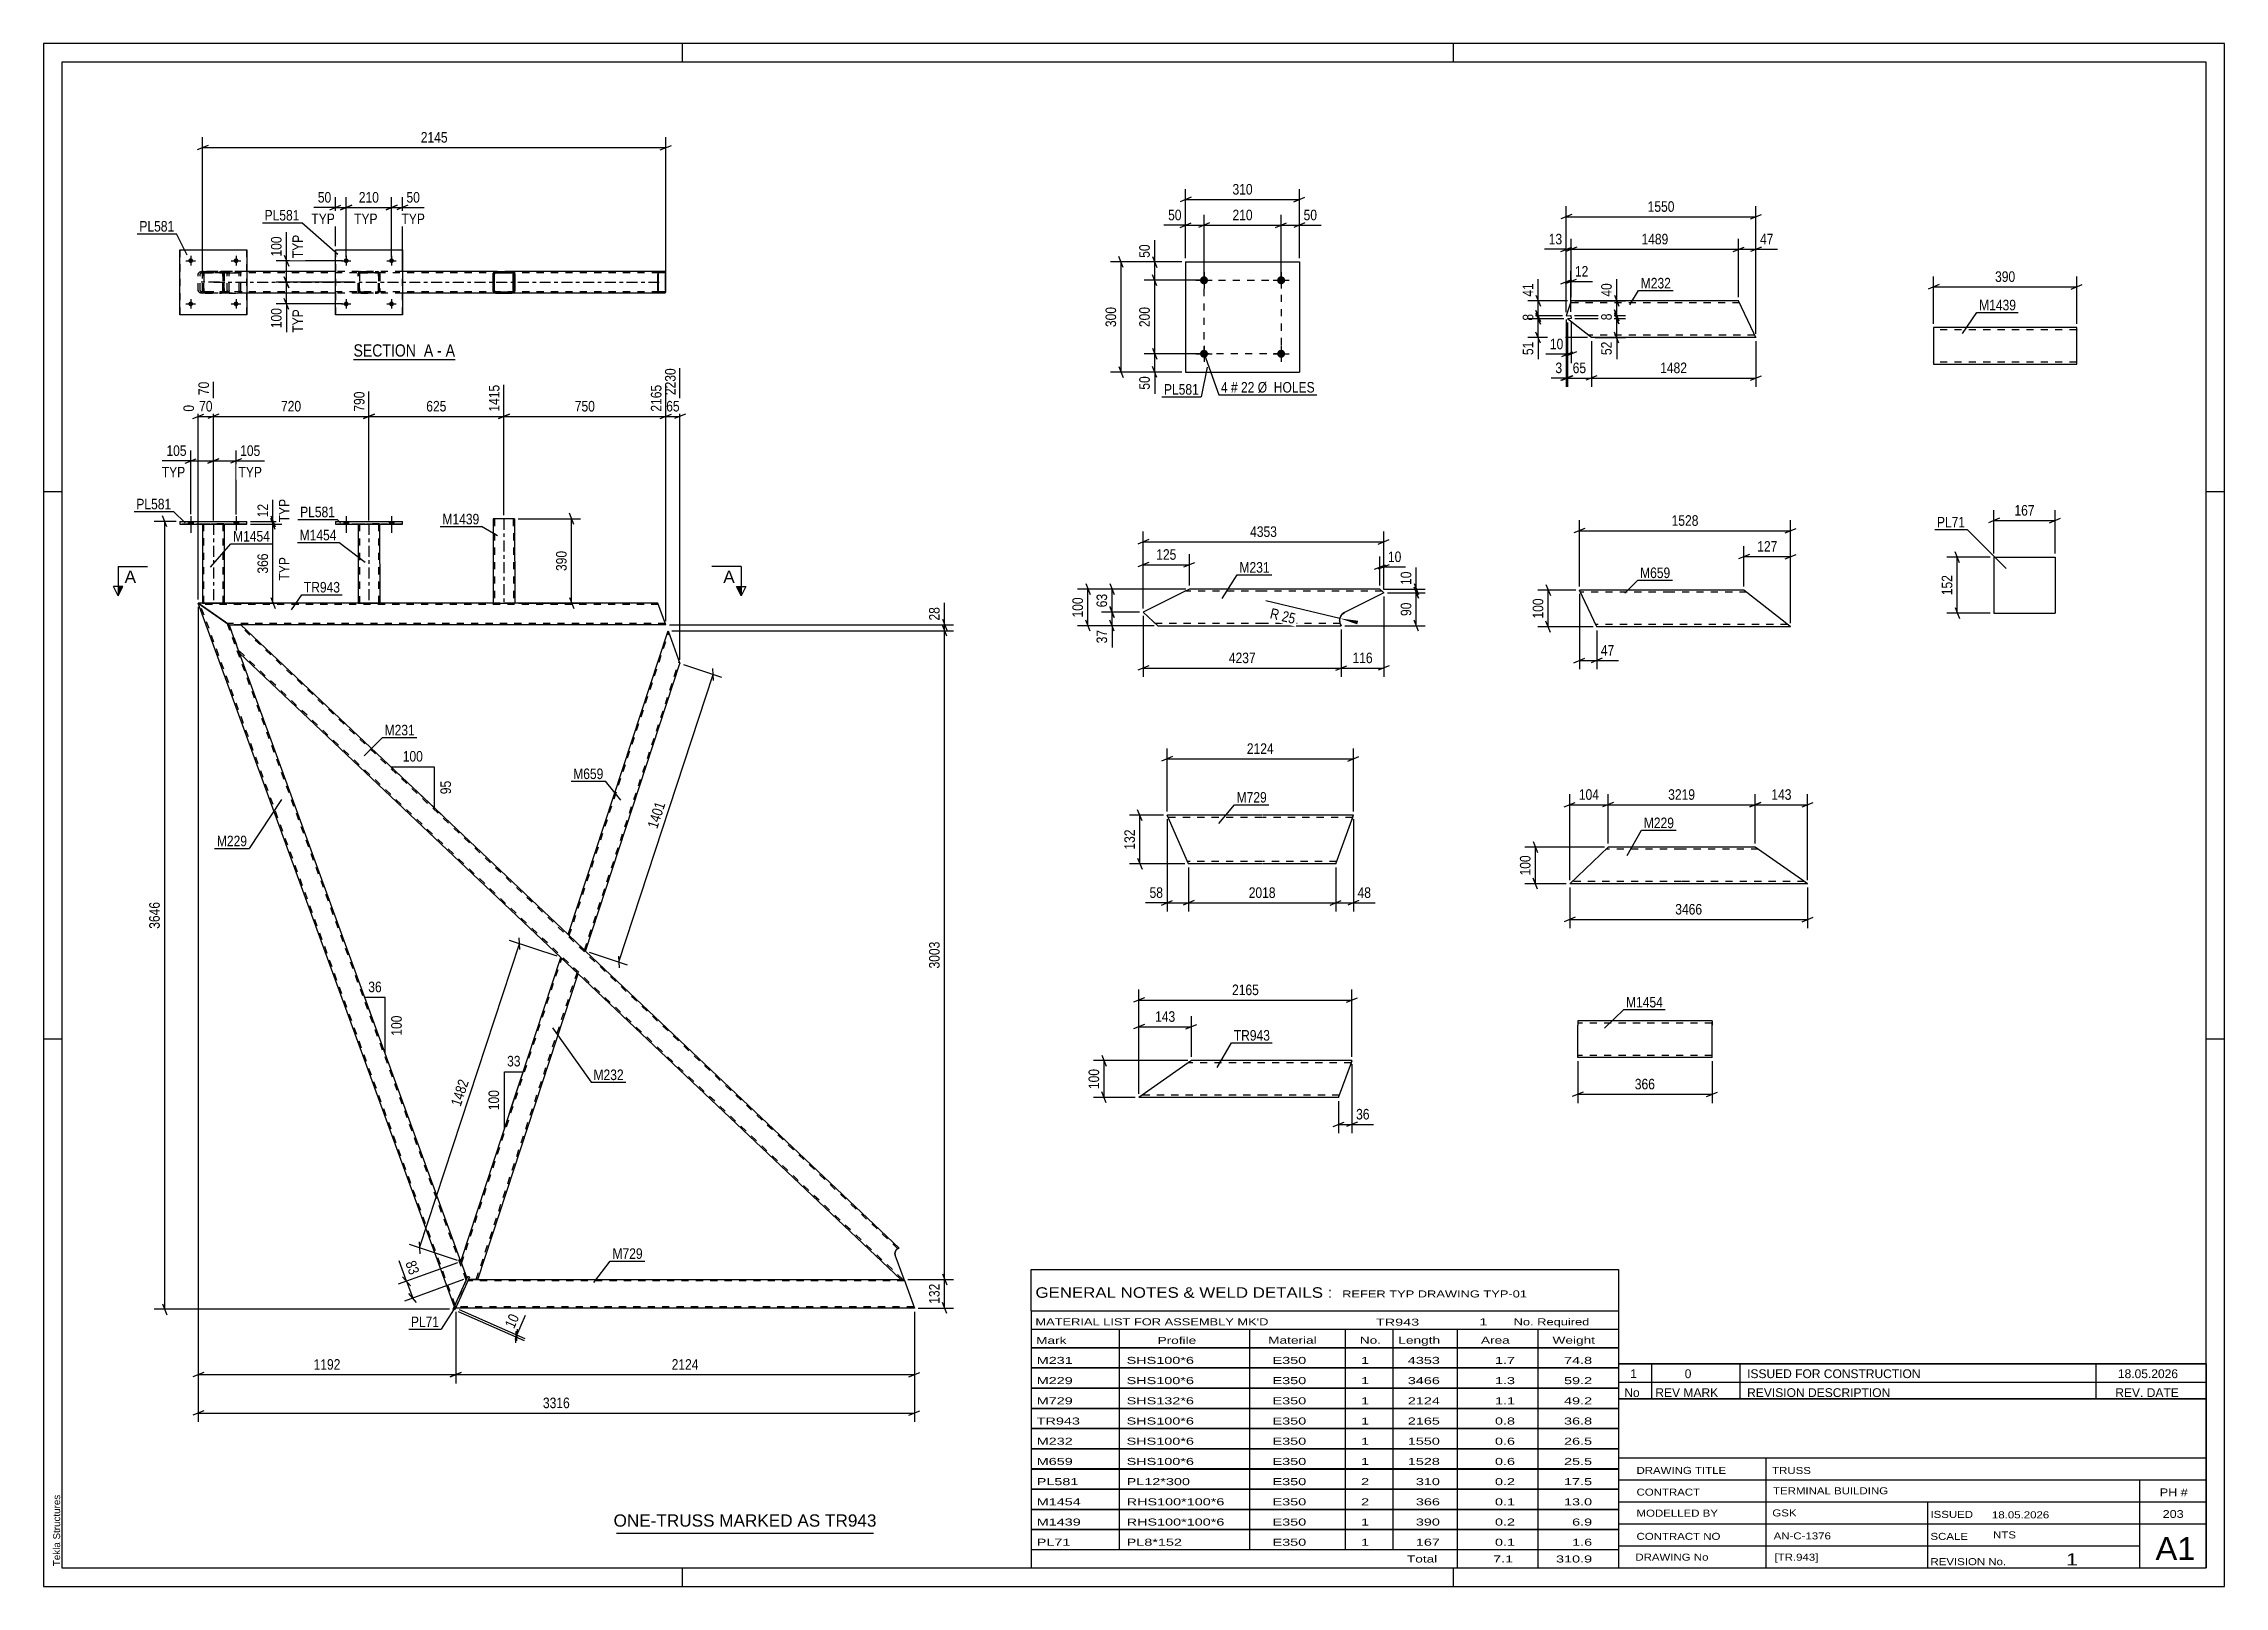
# Paper-space layout 'Layout1' of a CAD drawing. Header units: millimetres. Extents: x 0 to 594, y 0 to 420.
# The model-space entities are those that its viewports show. They can reach past a viewport. Long polylines and large blocks are cut down to what shows.
import ezdxf

# ---------------------------------------------------------------- set-up
doc = ezdxf.new("R2010")
doc.units = ezdxf.units.MM
doc.linetypes.add('DXK_LINE_DOT2', pattern=[3.9198, 1.9599, -1.9599])
doc.linetypes.add('DXK_LINE_DOT3', pattern=[5.9187, 2.979, -0.9799, 0.9799, -0.9799])
doc.layers.add('Viewport layer', color=7, linetype='Continuous', plot=False)
doc.styles.add('Arial', font='ARIAL.TTF', dxfattribs={"height": 0.2})
doc.styles.add('Arial Narrow', font='ARIALN.TTF', dxfattribs={"height": 0.2})

# ---------------------------------------------------------------- blocks, each defined once
blk = doc.blocks.new('Unknown-283049540-1163')
at = {"color": 5, "linetype": 'Continuous'}
for p, q in [((594, 420), (0, 420)), ((0, 420), (0, 0)), ((174, 415), (174, 420)), ((384, 415), (384, 420)), ((594, 0), (594, 420)), ((589, 415), (5, 415)), ((5, 415), (5, 5)), ((589, 5), (589, 415)), ((5, 298), (0, 298)), ((594, 298), (589, 298)), ((5, 149), (0, 149)), ((594, 149), (589, 149)), ((0, 0), (594, 0)), ((5, 5), (589, 5)), ((174, 0), (174, 5)), ((384, 0), (384, 5))]:
    blk.add_line(p, q, dxfattribs=at)
at = {"color": 174, "linetype": 'Continuous', "style": 'Arial'}
blk.add_text('Tekla Structures', height=1.9102, rotation=90, dxfattribs=at).set_placement((4.5, 5.5))
blk = doc.blocks.new('Unknown-283049540-12 - 12633')
at = {"color": 6, "linetype": 'Continuous'}
blk.add_line((84.41, 334.05), (112.06, 334.05), dxfattribs=at)
at = {"color": 0, "linetype": 'Continuous'}
blk.add_wipeout([(102.52, 334.8), (102.52, 338.3), (84.41, 338.3), (84.41, 334.8)], dxfattribs=at)
blk.add_wipeout([(106.13, 334.8), (106.13, 338.3), (103.57, 338.3), (103.57, 334.8)], dxfattribs=at)
at = {"color": 7, "linetype": 'Continuous', "style": 'Arial Narrow'}
blk.add_text('SECTION ', height=3.34, dxfattribs=at).set_placement((84.41, 334.8))
at = {"color": 0, "linetype": 'Continuous'}
blk.add_wipeout([(108.45, 334.8), (108.45, 338.3), (107.18, 338.3), (107.18, 334.8)], dxfattribs=at)
at = {"color": 7, "linetype": 'Continuous', "style": 'Arial Narrow'}
blk.add_text('A', height=3.34, dxfattribs=at).set_placement((103.57, 334.8))
at = {"color": 0, "linetype": 'Continuous'}
blk.add_wipeout([(112.06, 334.8), (112.06, 338.3), (109.5, 338.3), (109.5, 334.8)], dxfattribs=at)
at = {"color": 7, "linetype": 'Continuous', "style": 'Arial Narrow'}
for s, p in [('-', (107.18, 334.8)), ('A', (109.5, 334.8))]:
    blk.add_text(s, height=3.34, dxfattribs=at).set_placement(p)
blk = doc.blocks.new('Bolt-283049540-8524 - 6799')
at = {"linetype": 'Continuous'}
for points in [[(81.77, 289.22), (83.06, 289.22), (83.06, 289.93), (81.77, 289.93)], [(94.12, 289.22), (95.41, 289.22), (95.41, 289.93), (94.12, 289.93)]]:
    blk.add_hatch(color=1, dxfattribs=at).paths.add_polyline_path(points)
at = {"color": 1, "linetype": 'Continuous'}
for p, q in [((82.41, 291.4), (82.41, 286.81)), ((94.77, 291.4), (94.77, 286.81)), ((81.77, 289.93), (81.77, 289.22)), ((83.06, 289.93), (83.06, 289.22)), ((94.12, 289.93), (94.12, 289.22)), ((95.41, 289.93), (95.41, 289.22))]:
    blk.add_line(p, q, dxfattribs=at)
blk = doc.blocks.new('Part-283049540-6805 - 6799')
at = {"color": 2, "linetype": 'Continuous'}
for p, q in [((111.58, 75.43), (115.55, 84.4)), ((115.98, 84.21), (112.01, 75.24)), ((115.98, 84.21), (115.55, 84.4)), ((112.01, 75.24), (111.58, 75.43))]:
    blk.add_line(p, q, dxfattribs=at)
blk = doc.blocks.new('Part-283049540-6800 - 6799')
at = {"color": 2, "linetype": 'Continuous'}
for p, q in [((111.88, 76.1), (42.14, 267.69)), ((42.14, 267.69), (50.55, 261.81)), ((113.64, 88.45), (53.37, 254.05))]:
    blk.add_line(p, q, dxfattribs=at)
at = {"color": 7, "linetype": 'DXK_LINE_DOT2'}
for p, q in [((112.09, 76.57), (42.65, 267.34)), ((115.11, 83.4), (50.04, 262.16)), ((50.55, 261.81), (53.37, 254.05)), ((115.31, 83.86), (111.88, 76.1)), ((115.31, 83.86), (113.64, 88.45))]:
    blk.add_line(p, q, dxfattribs=at)
blk = doc.blocks.new('Part-283049540-6801 - 6799')
at = {"color": 7, "linetype": 'DXK_LINE_DOT2'}
for p, q in [((112.25, 75.78), (115.69, 83.55)), ((234.49, 83.19), (115.53, 83.19)), ((237.06, 76.13), (112.41, 76.13))]:
    blk.add_line(p, q, dxfattribs=at)
at = {"color": 2, "linetype": 'Continuous'}
for p, q in [((115.69, 83.55), (234.37, 83.55)), ((234.37, 83.55), (237.19, 75.78)), ((237.19, 75.78), (112.25, 75.78))]:
    blk.add_line(p, q, dxfattribs=at)
blk = doc.blocks.new('Part-283049540-6802 - 6799')
at = {"color": 2, "linetype": 'Continuous'}
for p, q in [((53.37, 254.05), (50.55, 261.81)), ((50.55, 261.81), (53.73, 261.81)), ((142.88, 177.43), (53.73, 261.81)), ((140.85, 171.25), (53.37, 254.05)), ((233.06, 92.07), (147.61, 172.96)), ((233.52, 83.55), (145.58, 166.78)), ((231.96, 90.17), (231.87, 90.71)), ((234.37, 83.55), (231.96, 90.17)), ((232.33, 91.69), (232.4, 91.73)), ((232.8, 91.98), (232.4, 91.73)), ((232.8, 91.98), (233.06, 92.07))]:
    blk.add_line(p, q, dxfattribs=at)
at = {"color": 7, "linetype": 'DXK_LINE_DOT2'}
for p, q in [((232.71, 91.92), (53.22, 261.81)), ((53.37, 254.05), (52.83, 255.54)), ((234.03, 83.55), (53.1, 254.8)), ((147.61, 172.96), (142.88, 177.43)), ((145.58, 166.78), (140.85, 171.25)), ((231.87, 90.71), (231.96, 90.17)), ((231.96, 90.17), (231.87, 90.71)), ((231.87, 90.71), (231.96, 90.17)), ((232.4, 91.73), (232.33, 91.69)), ((232.33, 91.69), (232.4, 91.73)), ((232.4, 91.73), (232.33, 91.69)), ((232.85, 92), (232.8, 91.98)), ((234.37, 83.55), (233.52, 83.55))]:
    blk.add_line(p, q, dxfattribs=at)
at = {"color": 2, "linetype": 'Continuous'}
blk.add_arc((233.28, 90.65), 1.41, 132.5, 177.5, dxfattribs=at)
at = {"color": 7, "linetype": 'DXK_LINE_DOT2'}
blk.add_arc((233.28, 90.65), 1.41, 132.5, 177.5, dxfattribs=at)
blk.add_arc((233.28, 90.65), 1.41, 132.5, 177.5, dxfattribs=at)
blk.add_arc((233.28, 90.65), 1.41, 132.5, 177.5, dxfattribs=at)
blk = doc.blocks.new('Part-283049540-6803 - 6799')
at = {"color": 2, "linetype": 'Continuous'}
for p, q in [((113.64, 88.45), (140.85, 171.25)), ((118.23, 83.55), (145.58, 166.78)), ((145.58, 166.78), (140.85, 171.25)), ((113.64, 88.45), (115.31, 83.86))]:
    blk.add_line(p, q, dxfattribs=at)
at = {"color": 7, "linetype": 'DXK_LINE_DOT2'}
for p, q in [((113.84, 87.91), (141.14, 170.98)), ((117.85, 83.55), (145.29, 167.05)), ((115.31, 83.86), (115.55, 84.4)), ((115.55, 84.4), (115.98, 84.21)), ((115.69, 83.55), (115.98, 84.21)), ((118.23, 83.55), (115.69, 83.55))]:
    blk.add_line(p, q, dxfattribs=at)
blk = doc.blocks.new('Bolt-283049540-8525 - 6799')
at = {"linetype": 'Continuous'}
for points in [[(81.77, 289.22), (83.06, 289.22), (83.06, 289.93), (81.77, 289.93)], [(94.12, 289.22), (95.41, 289.22), (95.41, 289.93), (94.12, 289.93)]]:
    blk.add_hatch(color=1, dxfattribs=at).paths.add_polyline_path(points)
at = {"color": 1, "linetype": 'Continuous'}
for p, q in [((82.41, 291.4), (82.41, 286.81)), ((94.77, 291.4), (94.77, 286.81)), ((81.77, 289.93), (81.77, 289.22)), ((83.06, 289.93), (83.06, 289.22)), ((94.12, 289.93), (94.12, 289.22)), ((95.41, 289.93), (95.41, 289.22))]:
    blk.add_line(p, q, dxfattribs=at)
blk = doc.blocks.new('Part-283049540-6804 - 6799')
at = {"color": 2, "linetype": 'Continuous'}
for p, q in [((142.88, 177.43), (170.08, 260.18)), ((170.08, 260.18), (173.33, 251.24)), ((147.61, 172.96), (173.33, 251.24)), ((147.04, 173.49), (142.88, 177.43)), ((147.04, 173.49), (147.61, 172.96))]:
    blk.add_line(p, q, dxfattribs=at)
at = {"color": 7, "linetype": 'DXK_LINE_DOT2'}
for p, q in [((143.17, 177.16), (170.27, 259.65)), ((147.32, 173.23), (173.13, 251.78)), ((147.56, 173), (147.04, 173.49))]:
    blk.add_line(p, q, dxfattribs=at)
blk = doc.blocks.new('Part-283049540-6806 - 6799')
at = {"color": 7, "linetype": 'DXK_LINE_DOT2'}
for p, q in [((91.53, 289.23), (85.65, 289.22)), ((85.65, 289.22), (91.53, 289.23)), ((85.65, 289.22), (85.65, 289.22)), ((85.65, 289.22), (85.65, 289.22)), ((86, 289.22), (86, 289.22)), ((86, 289.22), (86.02, 267.69)), ((91.18, 289.23), (91.18, 289.23)), ((91.18, 289.23), (91.19, 267.69)), ((91.53, 289.23), (91.53, 289.23)), ((91.53, 289.23), (91.53, 289.22)), ((91.53, 289.22), (91.53, 289.23)), ((91.55, 267.69), (85.66, 267.69)), ((91.17, 267.69), (91.11, 267.69))]:
    blk.add_line(p, q, dxfattribs=at)
at = {"color": 2, "linetype": 'Continuous'}
for p, q in [((85.65, 289.22), (85.66, 267.69)), ((91.53, 289.22), (91.55, 267.69)), ((85.66, 267.69), (91.55, 267.69))]:
    blk.add_line(p, q, dxfattribs=at)
at = {"color": 7, "linetype": 'DXK_LINE_DOT3'}
blk.add_line((88.59, 289.22), (88.61, 267.69), dxfattribs=at)
blk = doc.blocks.new('Part-283049540-6807 - 6799')
at = {"color": 2, "linetype": 'Continuous'}
for p, q in [((79.47, 289.93), (79.47, 289.22)), ((79.47, 289.93), (97.71, 289.93)), ((79.47, 289.22), (97.71, 289.22)), ((97.71, 289.22), (97.71, 289.93))]:
    blk.add_line(p, q, dxfattribs=at)
at = {"color": 7, "linetype": 'DXK_LINE_DOT2'}
for p, q in [((79.47, 289.93), (97.71, 289.93)), ((97.71, 289.22), (79.47, 289.22))]:
    blk.add_line(p, q, dxfattribs=at)
blk = doc.blocks.new('Part-283049540-6808 - 6799')
at = {"color": 7, "linetype": 'DXK_LINE_DOT2'}
for p, q in [((43.3, 289.22), (49.18, 289.23)), ((43.3, 289.22), (43.3, 289.22)), ((43.3, 289.22), (43.3, 289.22)), ((43.68, 289.22), (43.3, 289.22)), ((43.65, 289.22), (43.65, 289.22)), ((43.66, 267.69), (43.65, 289.22)), ((43.65, 289.22), (43.68, 289.22)), ((49.18, 289.23), (43.68, 289.22)), ((48.83, 289.23), (48.83, 289.23)), ((48.83, 289.23), (48.84, 267.69)), ((49.18, 289.23), (49.18, 289.23)), ((49.18, 289.23), (49.18, 289.22)), ((49.18, 289.22), (49.18, 289.23)), ((49.19, 267.69), (43.31, 267.69)), ((48.81, 267.69), (48.76, 267.69))]:
    blk.add_line(p, q, dxfattribs=at)
at = {"color": 2, "linetype": 'Continuous'}
for p, q in [((43.3, 289.22), (43.31, 267.69)), ((49.18, 289.22), (49.19, 267.69)), ((43.31, 267.69), (49.19, 267.69))]:
    blk.add_line(p, q, dxfattribs=at)
at = {"color": 7, "linetype": 'DXK_LINE_DOT3'}
blk.add_line((46.24, 289.22), (46.25, 267.69), dxfattribs=at)
blk = doc.blocks.new('Part-283049540-6809 - 6799')
at = {"color": 2, "linetype": 'Continuous'}
for p, q in [((37.12, 289.93), (37.12, 289.22)), ((37.12, 289.93), (55.36, 289.93)), ((37.12, 289.22), (55.36, 289.22)), ((55.36, 289.22), (55.36, 289.93))]:
    blk.add_line(p, q, dxfattribs=at)
at = {"color": 7, "linetype": 'DXK_LINE_DOT2'}
for p, q in [((37.12, 289.93), (55.36, 289.93)), ((55.36, 289.22), (37.12, 289.22))]:
    blk.add_line(p, q, dxfattribs=at)
blk = doc.blocks.new('Part-283049540-6810 - 6799')
at = {"color": 2, "linetype": 'Continuous'}
for p, q in [((122.41, 290.63), (122.41, 290.63)), ((122.41, 290.63), (122.43, 267.69)), ((127.59, 290.63), (122.41, 290.63)), ((128.3, 290.63), (127.59, 290.63)), ((128.3, 290.63), (128.3, 290.63)), ((128.3, 290.63), (128.31, 267.69)), ((123.14, 267.69), (122.43, 267.69)), ((123.14, 267.69), (127.61, 267.69)), ((128.11, 267.69), (127.61, 267.69)), ((128.26, 267.69), (128.11, 267.69)), ((128.31, 267.69), (128.26, 267.69))]:
    blk.add_line(p, q, dxfattribs=at)
at = {"color": 7, "linetype": 'DXK_LINE_DOT2'}
for p, q in [((128.3, 290.63), (122.41, 290.63)), ((122.41, 290.63), (122.41, 290.63)), ((122.77, 290.63), (122.77, 290.63)), ((122.77, 290.63), (122.78, 267.69)), ((127.92, 290.63), (127.73, 290.63)), ((127.94, 290.63), (127.92, 290.63)), ((127.94, 290.63), (127.94, 290.63)), ((127.94, 290.63), (127.96, 267.69)), ((128.3, 290.63), (128.3, 290.63)), ((128.31, 267.69), (122.43, 267.69)), ((122.78, 267.69), (122.81, 267.69)), ((122.81, 267.69), (122.87, 267.69)), ((122.87, 267.69), (122.89, 267.69)), ((127.88, 267.69), (127.61, 267.69))]:
    blk.add_line(p, q, dxfattribs=at)
at = {"color": 7, "linetype": 'DXK_LINE_DOT3'}
blk.add_line((125.36, 290.63), (125.37, 267.69), dxfattribs=at)
blk = doc.blocks.new('Part-283049540-6811 - 6799')
at = {"color": 2, "linetype": 'Continuous'}
for p, q in [((49.54, 262.52), (42.14, 267.69)), ((43.31, 267.69), (42.14, 267.69)), ((85.66, 267.69), (45.94, 267.69)), ((122.43, 267.69), (88.33, 267.69)), ((167.34, 267.69), (127.61, 267.69)), ((169.48, 261.81), (167.34, 267.69)), ((49.54, 262.52), (50.55, 261.81)), ((169.48, 261.81), (53.73, 261.81))]:
    blk.add_line(p, q, dxfattribs=at)
at = {"color": 7, "linetype": 'DXK_LINE_DOT2'}
for p, q in [((167.47, 267.34), (42.65, 267.34)), ((45.94, 267.69), (43.31, 267.69)), ((167.34, 267.69), (85.66, 267.69)), ((88.33, 267.69), (85.66, 267.69)), ((127.61, 267.69), (122.43, 267.69)), ((50.47, 261.86), (49.54, 262.52)), ((169.36, 262.16), (50.04, 262.16)), ((53.73, 261.81), (50.55, 261.81))]:
    blk.add_line(p, q, dxfattribs=at)
blk = doc.blocks.new('Bolt-283049540-8526 - 6799')
at = {"linetype": 'Continuous'}
for points in [[(39.41, 289.22), (40.71, 289.22), (40.71, 289.93), (39.41, 289.93)], [(51.77, 289.22), (53.06, 289.22), (53.06, 289.93), (51.77, 289.93)]]:
    blk.add_hatch(color=1, dxfattribs=at).paths.add_polyline_path(points)
at = {"color": 1, "linetype": 'Continuous'}
for p, q in [((40.06, 291.4), (40.06, 286.81)), ((52.41, 291.4), (52.41, 286.81)), ((39.41, 289.93), (39.41, 289.22)), ((40.71, 289.93), (40.71, 289.22)), ((51.77, 289.93), (51.77, 289.22)), ((53.06, 289.93), (53.06, 289.22))]:
    blk.add_line(p, q, dxfattribs=at)
blk = doc.blocks.new('Bolt-283049540-8527 - 6799')
at = {"linetype": 'Continuous'}
for points in [[(39.41, 289.22), (40.71, 289.22), (40.71, 289.93), (39.41, 289.93)], [(51.77, 289.22), (53.06, 289.22), (53.06, 289.93), (51.77, 289.93)]]:
    blk.add_hatch(color=1, dxfattribs=at).paths.add_polyline_path(points)
at = {"color": 1, "linetype": 'Continuous'}
for p, q in [((40.06, 291.4), (40.06, 286.81)), ((52.41, 291.4), (52.41, 286.81)), ((39.41, 289.93), (39.41, 289.22)), ((40.71, 289.93), (40.71, 289.22)), ((51.77, 289.93), (51.77, 289.22)), ((53.06, 289.93), (53.06, 289.22))]:
    blk.add_line(p, q, dxfattribs=at)
blk = doc.blocks.new('Part-283049540-12643 - 12633')
at = {"color": 2, "linetype": 'Continuous'}
for p, q in [((37.12, 346.2), (37.12, 363.85)), ((37.12, 363.85), (37.12, 363.85)), ((37.12, 363.85), (55.36, 363.85)), ((55.36, 363.85), (55.36, 346.2)), ((37.12, 346.2), (37.12, 346.2)), ((55.36, 346.2), (37.12, 346.2))]:
    blk.add_line(p, q, dxfattribs=at)
at = {"color": 7, "linetype": 'DXK_LINE_DOT2'}
for p, q in [((37.12, 363.85), (37.12, 346.2)), ((37.12, 363.85), (37.12, 363.85)), ((55.36, 346.2), (55.36, 363.85)), ((37.12, 346.2), (37.12, 346.2))]:
    blk.add_line(p, q, dxfattribs=at)
blk = doc.blocks.new('Part-283049540-12642 - 12633')
at = {"color": 7, "linetype": 'DXK_LINE_DOT2'}
for p, q in [((43.35, 357.53), (43.3, 357.26)), ((43.3, 352.79), (43.3, 357.26)), ((43.3, 357.26), (43.31, 357.26)), ((43.31, 357.26), (43.37, 357.53)), ((43.31, 352.79), (43.31, 357.26)), ((43.65, 357.26), (43.68, 357.39)), ((43.65, 352.79), (43.65, 357.26)), ((43.65, 357.26), (43.66, 357.26)), ((43.69, 357.39), (43.66, 357.26)), ((43.66, 357.26), (43.66, 352.79)), ((43.68, 357.39), (43.75, 357.51)), ((43.77, 357.51), (43.69, 357.39)), ((44, 357.96), (43.73, 357.91)), ((43.75, 357.91), (44.02, 357.96)), ((43.75, 357.51), (43.87, 357.58)), ((43.88, 357.58), (43.77, 357.51)), ((43.87, 357.58), (44, 357.61)), ((44.02, 357.61), (43.88, 357.58)), ((44, 357.96), (48.47, 357.96)), ((44, 357.96), (44.02, 357.96)), ((44, 357.61), (48.47, 357.61)), ((44, 357.61), (44.02, 357.61)), ((44.02, 357.96), (48.49, 357.96)), ((48.49, 357.61), (44.02, 357.61)), ((48.47, 357.96), (48.49, 357.96)), ((48.74, 357.91), (48.47, 357.96)), ((48.47, 357.61), (48.49, 357.61)), ((48.47, 357.61), (48.61, 357.58)), ((48.49, 357.96), (48.76, 357.91)), ((48.62, 357.58), (48.49, 357.61)), ((48.61, 357.58), (48.72, 357.51)), ((48.74, 357.51), (48.62, 357.58)), ((48.72, 357.51), (48.8, 357.39)), ((48.81, 357.39), (48.74, 357.51)), ((48.8, 357.39), (48.83, 357.26)), ((48.84, 357.26), (48.81, 357.39)), ((48.83, 352.79), (48.83, 357.26)), ((48.83, 357.26), (48.84, 357.26)), ((48.84, 357.26), (48.84, 352.79)), ((49.18, 357.26), (49.13, 357.53)), ((49.14, 357.53), (49.19, 357.26)), ((49.18, 352.79), (49.18, 357.26)), ((49.18, 357.26), (49.19, 357.26)), ((49.19, 357.26), (49.19, 352.79)), ((43.3, 352.79), (43.31, 352.79)), ((43.3, 352.79), (43.35, 352.52)), ((43.37, 352.52), (43.31, 352.79)), ((43.65, 352.79), (43.66, 352.79)), ((43.68, 352.65), (43.65, 352.79)), ((43.66, 352.79), (43.69, 352.65)), ((43.75, 352.54), (43.68, 352.65)), ((43.69, 352.65), (43.77, 352.54)), ((43.73, 352.14), (44, 352.08)), ((43.87, 352.46), (43.75, 352.54)), ((44.02, 352.08), (43.75, 352.14)), ((43.77, 352.54), (43.88, 352.46)), ((44, 352.44), (43.87, 352.46)), ((43.88, 352.46), (44.02, 352.44)), ((44, 352.44), (48.47, 352.44)), ((44, 352.44), (44.02, 352.44)), ((44, 352.08), (48.47, 352.08)), ((44, 352.08), (44.02, 352.08)), ((44.02, 352.44), (48.49, 352.44)), ((44.02, 352.08), (48.49, 352.08)), ((48.61, 352.46), (48.47, 352.44)), ((48.47, 352.44), (48.49, 352.44)), ((48.47, 352.08), (48.74, 352.14)), ((48.47, 352.08), (48.49, 352.08)), ((48.49, 352.44), (48.62, 352.46)), ((48.76, 352.14), (48.49, 352.08)), ((48.72, 352.54), (48.61, 352.46)), ((48.62, 352.46), (48.74, 352.54)), ((48.8, 352.65), (48.72, 352.54)), ((48.74, 352.54), (48.81, 352.65)), ((48.83, 352.79), (48.8, 352.65)), ((48.81, 352.65), (48.84, 352.79)), ((48.83, 352.79), (48.84, 352.79)), ((49.13, 352.52), (49.18, 352.79)), ((49.19, 352.79), (49.14, 352.52)), ((49.18, 352.79), (49.19, 352.79))]:
    blk.add_line(p, q, dxfattribs=at)
at = {"color": 7, "linetype": 'DXK_LINE_DOT3'}
blk.add_line((46.23, 355.02), (46.26, 355.02), dxfattribs=at)
at = {"color": 7, "linetype": 'DXK_LINE_DOT2'}
for centre, start, end in [((44, 357.26), 112.50001, 157.50001), ((44.02, 357.26), 112.50001, 157.50001), ((48.47, 357.26), 22.49999, 67.49999), ((48.49, 357.26), 22.49999, 67.49999), ((44, 352.79), 202.49999, 247.49999), ((44.02, 352.79), 202.49999, 247.49999), ((48.47, 352.79), 292.50001, 337.50001), ((48.49, 352.79), 292.50001, 337.50001)]:
    blk.add_arc(centre, 0.706, start, end, dxfattribs=at)
blk = doc.blocks.new('Part-283049540-12634 - 12633')
at = {"color": 7, "linetype": 'DXK_LINE_DOT2'}
for p, q in [((42.22, 357.53), (42.14, 357.26)), ((42.14, 352.79), (42.14, 357.26)), ((42.44, 357.76), (42.22, 357.53)), ((42.77, 357.91), (42.44, 357.76)), ((42.65, 357.26), (42.69, 357.39)), ((42.65, 352.79), (42.65, 357.26)), ((42.69, 357.39), (42.8, 357.51)), ((43.15, 357.96), (42.77, 357.91)), ((42.8, 357.51), (42.96, 357.58)), ((42.96, 357.58), (43.15, 357.61)), ((50.25, 357.96), (43.15, 357.96)), ((50.25, 357.61), (43.15, 357.61)), ((49.92, 357.91), (49.54, 357.96)), ((49.54, 357.61), (49.73, 357.58)), ((49.73, 357.58), (49.89, 357.51)), ((49.89, 357.51), (50, 357.39)), ((50.25, 357.76), (49.92, 357.91)), ((50, 357.39), (50.04, 357.26)), ((50.04, 352.79), (50.04, 357.26)), ((50.47, 357.53), (50.25, 357.76)), ((50.55, 357.26), (50.47, 357.53)), ((50.55, 352.79), (50.55, 357.26)), ((42.14, 352.79), (42.22, 352.52)), ((42.22, 352.52), (42.44, 352.29)), ((42.44, 352.29), (42.77, 352.14)), ((42.69, 352.65), (42.65, 352.79)), ((42.8, 352.54), (42.69, 352.65)), ((42.77, 352.14), (43.15, 352.08)), ((42.96, 352.46), (42.8, 352.54)), ((43.15, 352.44), (42.96, 352.46)), ((50.25, 352.44), (43.15, 352.44)), ((50.25, 352.08), (43.15, 352.08)), ((49.73, 352.46), (49.54, 352.44)), ((49.54, 352.08), (49.92, 352.14)), ((49.89, 352.54), (49.73, 352.46)), ((50, 352.65), (49.89, 352.54)), ((49.92, 352.14), (50.25, 352.29)), ((50.04, 352.79), (50, 352.65)), ((50.25, 352.29), (50.47, 352.52)), ((50.47, 352.52), (50.55, 352.79))]:
    blk.add_line(p, q, dxfattribs=at)
at = {"color": 7, "linetype": 'DXK_LINE_DOT3'}
blk.add_line((47.87, 355.02), (42.93, 355.02), dxfattribs=at)
blk = doc.blocks.new('Part-283049540-12644 - 12633')
at = {"color": 2, "linetype": 'Continuous'}
for p, q in [((122.47, 357.53), (122.41, 357.26)), ((122.41, 352.79), (122.41, 357.26)), ((122.77, 357.26), (122.79, 357.39)), ((122.77, 352.79), (122.77, 357.26)), ((122.77, 357.26), (122.78, 357.26)), ((122.81, 357.39), (122.78, 357.26)), ((122.78, 352.79), (122.78, 357.26)), ((122.79, 357.39), (122.87, 357.51)), ((122.89, 357.51), (122.81, 357.39)), ((123.12, 357.96), (122.85, 357.91)), ((122.87, 357.51), (122.99, 357.58)), ((123, 357.58), (122.89, 357.51)), ((122.99, 357.58), (123.12, 357.61)), ((123.14, 357.61), (123, 357.58)), ((123.12, 357.96), (127.59, 357.96)), ((123.12, 357.61), (127.59, 357.61)), ((127.59, 357.96), (127.61, 357.96)), ((127.61, 357.96), (127.59, 357.96)), ((127.86, 357.91), (127.59, 357.96)), ((127.59, 357.61), (127.73, 357.58)), ((127.61, 357.96), (127.88, 357.91)), ((127.73, 357.58), (127.84, 357.51)), ((127.84, 357.51), (127.92, 357.39)), ((127.92, 357.39), (127.94, 357.26)), ((127.94, 352.79), (127.94, 357.26)), ((128.3, 357.26), (128.24, 357.53)), ((128.26, 357.53), (128.31, 357.26)), ((128.3, 352.79), (128.3, 357.26)), ((128.3, 357.26), (128.31, 357.26)), ((128.31, 357.26), (128.31, 352.79)), ((122.41, 352.79), (122.47, 352.52)), ((122.77, 352.79), (122.78, 352.79)), ((122.79, 352.65), (122.77, 352.79)), ((122.78, 352.79), (122.81, 352.65)), ((122.87, 352.54), (122.79, 352.65)), ((122.81, 352.65), (122.89, 352.54)), ((122.85, 352.14), (123.12, 352.08)), ((122.99, 352.46), (122.87, 352.54)), ((122.89, 352.54), (123, 352.46)), ((123.12, 352.44), (122.99, 352.46)), ((123, 352.46), (123.14, 352.44)), ((123.12, 352.44), (127.59, 352.44)), ((123.12, 352.08), (127.59, 352.08)), ((127.73, 352.46), (127.59, 352.44)), ((127.59, 352.08), (127.86, 352.14)), ((127.59, 352.08), (127.61, 352.08)), ((127.61, 352.08), (127.59, 352.08)), ((127.88, 352.14), (127.61, 352.08)), ((127.84, 352.54), (127.73, 352.46)), ((127.92, 352.65), (127.84, 352.54)), ((127.94, 352.79), (127.92, 352.65)), ((128.24, 352.52), (128.3, 352.79)), ((128.31, 352.79), (128.26, 352.52)), ((128.3, 352.79), (128.31, 352.79))]:
    blk.add_line(p, q, dxfattribs=at)
at = {"color": 7, "linetype": 'DXK_LINE_DOT2'}
for p, q in [((122.41, 357.26), (122.43, 357.26)), ((122.43, 357.26), (122.48, 357.53)), ((122.43, 352.79), (122.43, 357.26)), ((122.78, 357.26), (122.78, 357.26)), ((122.87, 357.91), (123.14, 357.96)), ((123.12, 357.96), (123.14, 357.96)), ((123.12, 357.61), (123.14, 357.61)), ((127.59, 357.96), (123.14, 357.96)), ((127.61, 357.61), (123.14, 357.61)), ((127.59, 357.61), (127.61, 357.61)), ((127.74, 357.58), (127.61, 357.61)), ((127.86, 357.51), (127.74, 357.58)), ((127.93, 357.39), (127.86, 357.51)), ((127.96, 357.26), (127.93, 357.39)), ((127.94, 357.26), (127.96, 357.26)), ((127.96, 357.26), (127.96, 352.79)), ((122.41, 352.79), (122.43, 352.79)), ((122.48, 352.52), (122.43, 352.79)), ((122.78, 352.79), (122.78, 352.79)), ((123.14, 352.08), (122.87, 352.14)), ((123.12, 352.44), (123.14, 352.44)), ((123.12, 352.08), (123.14, 352.08)), ((123.14, 352.44), (127.61, 352.44)), ((127.59, 352.08), (123.14, 352.08)), ((127.59, 352.44), (127.61, 352.44)), ((127.61, 352.44), (127.74, 352.46)), ((127.74, 352.46), (127.86, 352.54)), ((127.86, 352.54), (127.93, 352.65)), ((127.93, 352.65), (127.96, 352.79)), ((127.94, 352.79), (127.96, 352.79))]:
    blk.add_line(p, q, dxfattribs=at)
at = {"color": 2, "linetype": 'Continuous'}
for centre, start, end in [((123.12, 357.26), 112.50003, 157.50003), ((127.59, 357.26), 22.50001, 67.50001), ((127.61, 357.26), 22.50001, 67.50001), ((123.12, 352.79), 202.50001, 247.50001), ((127.59, 352.79), 292.50003, 337.50003), ((127.61, 352.79), 292.50003, 337.50003)]:
    blk.add_arc(centre, 0.706, start, end, dxfattribs=at)
at = {"color": 7, "linetype": 'DXK_LINE_DOT2'}
for centre, start, end in [((123.14, 357.26), 112.50003, 157.50003), ((123.14, 352.79), 202.50001, 247.50001)]:
    blk.add_arc(centre, 0.706, start, end, dxfattribs=at)
blk = doc.blocks.new('Part-283049540-12636 - 12633')
at = {"color": 7, "linetype": 'DXK_LINE_DOT2'}
for p, q in [((54.04, 357.96), (50.55, 357.96)), ((50.55, 357.96), (50.55, 357.61)), ((50.55, 357.61), (54.04, 357.61)), ((53.1, 357.91), (52.7, 357.96)), ((52.7, 357.61), (52.9, 357.58)), ((53.18, 357.39), (53.22, 357.26)), ((53.22, 352.79), (53.22, 357.26)), ((53.66, 357.51), (53.65, 357.53)), ((53.73, 357.26), (53.66, 357.51)), ((53.73, 352.79), (53.73, 357.26)), ((54.04, 352.44), (50.55, 352.44)), ((50.55, 352.44), (50.55, 352.08)), ((50.55, 352.08), (54.04, 352.08)), ((52.9, 352.46), (52.7, 352.44)), ((52.7, 352.08), (53.1, 352.14)), ((53.22, 352.79), (53.18, 352.65)), ((53.65, 352.52), (53.69, 352.65)), ((53.69, 352.65), (53.73, 352.79))]:
    blk.add_line(p, q, dxfattribs=at)
for centre, radius, start, end in [((52.79, 357.13), 0.467, 34.35211, 76.63784), ((52.88, 357), 0.935, 34.35211, 76.63784), ((52.79, 352.92), 0.467, 283.36216, 325.64789), ((52.88, 353.05), 0.935, 283.36216, 325.64789)]:
    blk.add_arc(centre, radius, start, end, dxfattribs=at)
blk = doc.blocks.new('Part-283049540-12640 - 12633')
at = {"color": 7, "linetype": 'DXK_LINE_DOT2'}
for p, q in [((85.7, 357.53), (85.65, 357.26)), ((85.65, 352.79), (85.65, 357.26)), ((85.65, 357.26), (85.66, 357.26)), ((85.66, 357.26), (85.72, 357.53)), ((85.66, 352.79), (85.66, 357.26)), ((86, 357.26), (86.03, 357.39)), ((86, 352.79), (86, 357.26)), ((86, 357.26), (86.02, 357.26)), ((86.04, 357.39), (86.02, 357.26)), ((86.02, 357.26), (86.02, 352.79)), ((86.03, 357.39), (86.11, 357.51)), ((86.12, 357.51), (86.04, 357.39)), ((86.36, 357.96), (86.09, 357.91)), ((86.1, 357.91), (86.37, 357.96)), ((86.11, 357.51), (86.22, 357.58)), ((86.24, 357.58), (86.12, 357.51)), ((86.22, 357.58), (86.36, 357.61)), ((86.37, 357.61), (86.24, 357.58)), ((86.36, 357.96), (90.83, 357.96)), ((86.36, 357.96), (86.37, 357.96)), ((86.36, 357.61), (90.83, 357.61)), ((86.36, 357.61), (86.37, 357.61)), ((86.37, 357.96), (90.84, 357.96)), ((90.84, 357.61), (86.37, 357.61)), ((90.83, 357.96), (90.84, 357.96)), ((91.1, 357.91), (90.83, 357.96)), ((90.83, 357.61), (90.84, 357.61)), ((90.83, 357.61), (90.96, 357.58)), ((90.84, 357.96), (91.11, 357.91)), ((90.98, 357.58), (90.84, 357.61)), ((90.96, 357.58), (91.08, 357.51)), ((91.09, 357.51), (90.98, 357.58)), ((91.08, 357.51), (91.15, 357.39)), ((91.17, 357.39), (91.09, 357.51)), ((91.15, 357.39), (91.18, 357.26)), ((91.19, 357.26), (91.17, 357.39)), ((91.18, 352.79), (91.18, 357.26)), ((91.18, 357.26), (91.19, 357.26)), ((91.19, 357.26), (91.19, 352.79)), ((91.53, 357.26), (91.48, 357.53)), ((91.49, 357.53), (91.55, 357.26)), ((91.53, 352.79), (91.53, 357.26)), ((91.53, 357.26), (91.55, 357.26)), ((91.55, 357.26), (91.55, 352.79)), ((85.65, 352.79), (85.66, 352.79)), ((85.65, 352.79), (85.7, 352.52)), ((85.72, 352.52), (85.66, 352.79)), ((86, 352.79), (86.02, 352.79)), ((86.03, 352.65), (86, 352.79)), ((86.02, 352.79), (86.04, 352.65)), ((86.11, 352.54), (86.03, 352.65)), ((86.04, 352.65), (86.12, 352.54)), ((86.09, 352.14), (86.36, 352.08)), ((86.37, 352.08), (86.1, 352.14)), ((86.22, 352.46), (86.11, 352.54)), ((86.12, 352.54), (86.24, 352.46)), ((86.36, 352.44), (86.22, 352.46)), ((86.24, 352.46), (86.37, 352.44)), ((86.36, 352.44), (90.83, 352.44)), ((86.36, 352.44), (86.37, 352.44)), ((86.36, 352.08), (90.83, 352.08)), ((86.36, 352.08), (86.37, 352.08)), ((86.37, 352.44), (90.84, 352.44)), ((86.37, 352.08), (90.84, 352.08)), ((90.96, 352.46), (90.83, 352.44)), ((90.83, 352.44), (90.84, 352.44)), ((90.83, 352.08), (91.1, 352.14)), ((90.83, 352.08), (90.84, 352.08)), ((90.84, 352.44), (90.98, 352.46)), ((91.11, 352.14), (90.84, 352.08)), ((91.08, 352.54), (90.96, 352.46)), ((90.98, 352.46), (91.09, 352.54)), ((91.15, 352.65), (91.08, 352.54)), ((91.09, 352.54), (91.17, 352.65)), ((91.18, 352.79), (91.15, 352.65)), ((91.17, 352.65), (91.19, 352.79)), ((91.18, 352.79), (91.19, 352.79)), ((91.48, 352.52), (91.53, 352.79)), ((91.55, 352.79), (91.49, 352.52)), ((91.53, 352.79), (91.55, 352.79))]:
    blk.add_line(p, q, dxfattribs=at)
at = {"color": 7, "linetype": 'DXK_LINE_DOT3'}
blk.add_line((88.58, 355.02), (88.61, 355.02), dxfattribs=at)
at = {"color": 7, "linetype": 'DXK_LINE_DOT2'}
for centre, start, end in [((86.36, 357.26), 112.50001, 157.50001), ((86.37, 357.26), 112.50001, 157.50001), ((90.83, 357.26), 22.49999, 67.49999), ((90.84, 357.26), 22.49999, 67.49999), ((86.36, 352.79), 202.49999, 247.49999), ((86.37, 352.79), 202.49999, 247.49999), ((90.83, 352.79), 292.50001, 337.50001), ((90.84, 352.79), 292.50001, 337.50001)]:
    blk.add_arc(centre, 0.706, start, end, dxfattribs=at)
blk = doc.blocks.new('Part-283049540-12641 - 12633')
at = {"color": 2, "linetype": 'Continuous'}
for p, q in [((79.47, 346.2), (79.47, 363.85)), ((79.47, 363.85), (79.47, 363.85)), ((79.47, 363.85), (97.71, 363.85)), ((97.71, 363.85), (97.71, 346.2)), ((79.47, 346.2), (79.47, 346.2)), ((97.71, 346.2), (79.47, 346.2))]:
    blk.add_line(p, q, dxfattribs=at)
at = {"color": 7, "linetype": 'DXK_LINE_DOT2'}
for p, q in [((79.47, 363.85), (79.47, 346.2)), ((79.47, 363.85), (79.47, 363.85)), ((97.71, 346.2), (97.71, 363.85)), ((79.47, 346.2), (79.47, 346.2))]:
    blk.add_line(p, q, dxfattribs=at)
blk = doc.blocks.new('Part-283049540-12645 - 12633')
at = {"color": 7, "linetype": 'DXK_LINE_DOT2'}
for p, q in [((42.14, 357.26), (42.22, 357.53)), ((42.14, 352.79), (42.14, 357.26)), ((42.22, 357.53), (42.44, 357.76)), ((42.44, 357.76), (42.77, 357.91)), ((42.69, 357.39), (42.65, 357.26)), ((42.65, 352.79), (42.65, 357.26)), ((42.8, 357.51), (42.69, 357.39)), ((42.77, 357.91), (43.15, 357.96)), ((42.96, 357.58), (42.8, 357.51)), ((43.15, 357.61), (42.96, 357.58)), ((55.36, 357.96), (43.15, 357.96)), ((167.6, 357.61), (43.15, 357.61)), ((49.54, 357.96), (49.92, 357.91)), ((49.73, 357.58), (49.54, 357.61)), ((49.89, 357.51), (49.73, 357.58)), ((50, 357.39), (49.89, 357.51)), ((49.92, 357.91), (50.25, 357.76)), ((50.04, 357.26), (50, 357.39)), ((50.04, 352.79), (50.04, 357.26)), ((50.25, 357.76), (50.47, 357.53)), ((50.47, 357.53), (50.55, 357.26)), ((50.55, 352.79), (50.55, 357.26)), ((97.71, 357.96), (79.47, 357.96)), ((127.59, 357.96), (123.12, 357.96)), ((42.22, 352.52), (42.14, 352.79)), ((42.44, 352.29), (42.22, 352.52)), ((42.77, 352.14), (42.44, 352.29)), ((42.65, 352.79), (42.69, 352.65)), ((42.69, 352.65), (42.8, 352.54)), ((43.15, 352.08), (42.77, 352.14)), ((42.8, 352.54), (42.96, 352.46)), ((42.96, 352.46), (43.15, 352.44)), ((167.6, 352.44), (43.15, 352.44)), ((55.36, 352.08), (43.15, 352.08)), ((49.54, 352.44), (49.73, 352.46)), ((49.92, 352.14), (49.54, 352.08)), ((49.73, 352.46), (49.89, 352.54)), ((49.89, 352.54), (50, 352.65)), ((50.25, 352.29), (49.92, 352.14)), ((50, 352.65), (50.04, 352.79)), ((50.47, 352.52), (50.25, 352.29)), ((50.55, 352.79), (50.47, 352.52)), ((97.71, 352.08), (79.47, 352.08)), ((127.59, 352.08), (123.12, 352.08))]:
    blk.add_line(p, q, dxfattribs=at)
at = {"color": 2, "linetype": 'Continuous'}
for p, q in [((79.47, 357.96), (55.36, 357.96)), ((123.12, 357.96), (97.71, 357.96)), ((167.6, 357.96), (127.59, 357.96)), ((167.36, 357.53), (167.34, 357.26)), ((167.34, 352.79), (167.34, 357.26)), ((167.42, 357.76), (167.36, 357.53)), ((167.5, 357.91), (167.42, 357.76)), ((167.47, 357.26), (167.48, 357.39)), ((167.47, 352.79), (167.47, 357.26)), ((167.48, 357.39), (167.51, 357.51)), ((167.6, 357.96), (167.5, 357.91)), ((167.51, 357.51), (167.55, 357.58)), ((167.55, 357.58), (167.6, 357.61)), ((169.23, 357.96), (167.6, 357.96)), ((169.23, 357.61), (167.6, 357.61)), ((169.32, 357.91), (169.23, 357.96)), ((169.23, 357.61), (169.28, 357.58)), ((169.28, 357.58), (169.32, 357.51)), ((169.41, 357.76), (169.32, 357.91)), ((169.32, 357.51), (169.35, 357.39)), ((169.35, 357.39), (169.35, 357.26)), ((169.35, 352.79), (169.35, 357.26)), ((169.46, 357.53), (169.41, 357.76)), ((169.48, 357.26), (169.46, 357.53)), ((169.48, 352.79), (169.48, 357.26)), ((79.47, 352.08), (55.36, 352.08)), ((123.12, 352.08), (97.71, 352.08)), ((169.23, 352.08), (127.59, 352.08)), ((167.34, 352.79), (167.36, 352.52)), ((167.36, 352.52), (167.42, 352.29)), ((167.42, 352.29), (167.5, 352.14)), ((167.48, 352.65), (167.47, 352.79)), ((167.51, 352.54), (167.48, 352.65)), ((167.5, 352.14), (167.6, 352.08)), ((167.55, 352.46), (167.51, 352.54)), ((167.6, 352.44), (167.55, 352.46)), ((169.23, 352.44), (167.6, 352.44)), ((169.28, 352.46), (169.23, 352.44)), ((169.23, 352.08), (169.32, 352.14)), ((169.32, 352.54), (169.28, 352.46)), ((169.35, 352.65), (169.32, 352.54)), ((169.32, 352.14), (169.41, 352.29)), ((169.35, 352.79), (169.35, 352.65)), ((169.41, 352.29), (169.46, 352.52)), ((169.46, 352.52), (169.48, 352.79))]:
    blk.add_line(p, q, dxfattribs=at)
at = {"color": 7, "linetype": 'DXK_LINE_DOT3'}
blk.add_line((46.35, 355.02), (168.41, 355.02), dxfattribs=at)
blk = doc.blocks.new('Bolt-283049540-12646 - 12633')
at = {"linetype": 'Continuous'}
for points in [[(81.77, 349.15), (81.78, 349.28), (81.82, 349.41), (81.89, 349.53), (81.98, 349.63), (82.09, 349.7), (82.22, 349.76), (82.35, 349.79), (82.49, 349.79), (82.62, 349.76), (82.74, 349.7), (82.85, 349.62), (82.94, 349.52), (83.01, 349.4), (83.05, 349.27), (83.06, 349.14), (83.05, 349), (83, 348.88), (82.94, 348.76), (82.84, 348.66), (82.73, 348.58), (82.61, 348.53), (82.48, 348.5), (82.34, 348.5), (82.21, 348.53), (82.09, 348.58), (81.98, 348.66), (81.89, 348.76), (81.82, 348.88), (81.78, 349.01)], [(94.12, 349.15), (94.13, 349.28), (94.18, 349.41), (94.25, 349.53), (94.34, 349.63), (94.45, 349.7), (94.57, 349.76), (94.7, 349.79), (94.84, 349.79), (94.97, 349.76), (95.09, 349.7), (95.2, 349.62), (95.29, 349.52), (95.36, 349.4), (95.4, 349.27), (95.41, 349.14), (95.4, 349), (95.36, 348.88), (95.29, 348.76), (95.2, 348.66), (95.09, 348.58), (94.96, 348.53), (94.83, 348.5), (94.7, 348.5), (94.56, 348.53), (94.44, 348.58), (94.33, 348.66), (94.24, 348.76), (94.17, 348.88), (94.13, 349.01)]]:
    blk.add_hatch(color=1, dxfattribs=at).paths.add_polyline_path(points)
at = {"color": 1, "linetype": 'Continuous'}
for p, q in [((81.12, 349.14), (83.71, 349.14)), ((82.41, 350.44), (82.41, 347.85)), ((93.47, 349.14), (96.06, 349.14)), ((94.77, 350.44), (94.77, 347.85))]:
    blk.add_line(p, q, dxfattribs=at)
blk = doc.blocks.new('Bolt-283049540-12647 - 12633')
at = {"linetype": 'Continuous'}
for points in [[(81.77, 360.91), (81.78, 361.05), (81.82, 361.17), (81.89, 361.29), (81.98, 361.39), (82.09, 361.47), (82.22, 361.52), (82.35, 361.55), (82.49, 361.55), (82.62, 361.52), (82.74, 361.47), (82.85, 361.39), (82.94, 361.28), (83.01, 361.17), (83.05, 361.04), (83.06, 360.9), (83.05, 360.77), (83, 360.64), (82.94, 360.52), (82.84, 360.42), (82.73, 360.34), (82.61, 360.29), (82.48, 360.26), (82.34, 360.26), (82.21, 360.29), (82.09, 360.35), (81.98, 360.43), (81.89, 360.53), (81.82, 360.65), (81.78, 360.78)], [(94.12, 360.91), (94.13, 361.05), (94.18, 361.17), (94.25, 361.29), (94.34, 361.39), (94.45, 361.47), (94.57, 361.52), (94.7, 361.55), (94.84, 361.55), (94.97, 361.52), (95.09, 361.47), (95.2, 361.39), (95.29, 361.28), (95.36, 361.17), (95.4, 361.04), (95.41, 360.9), (95.4, 360.77), (95.36, 360.64), (95.29, 360.52), (95.2, 360.42), (95.09, 360.34), (94.96, 360.29), (94.83, 360.26), (94.7, 360.26), (94.56, 360.29), (94.44, 360.35), (94.33, 360.43), (94.24, 360.53), (94.17, 360.65), (94.13, 360.78)]]:
    blk.add_hatch(color=1, dxfattribs=at).paths.add_polyline_path(points)
at = {"color": 1, "linetype": 'Continuous'}
for p, q in [((81.12, 360.91), (83.71, 360.91)), ((82.41, 362.2), (82.41, 359.61)), ((93.47, 360.91), (96.06, 360.91)), ((94.77, 362.2), (94.77, 359.61))]:
    blk.add_line(p, q, dxfattribs=at)
blk = doc.blocks.new('Bolt-283049540-12648 - 12633')
at = {"linetype": 'Continuous'}
for points in [[(39.41, 349.15), (39.43, 349.28), (39.47, 349.41), (39.54, 349.53), (39.63, 349.63), (39.74, 349.7), (39.86, 349.76), (40, 349.79), (40.13, 349.79), (40.26, 349.76), (40.39, 349.7), (40.5, 349.62), (40.59, 349.52), (40.65, 349.4), (40.7, 349.27), (40.71, 349.14), (40.69, 349), (40.65, 348.88), (40.58, 348.76), (40.49, 348.66), (40.38, 348.58), (40.26, 348.53), (40.13, 348.5), (39.99, 348.5), (39.86, 348.53), (39.73, 348.58), (39.63, 348.66), (39.54, 348.76), (39.47, 348.88), (39.43, 349.01)], [(51.77, 349.15), (51.78, 349.28), (51.82, 349.41), (51.89, 349.53), (51.98, 349.63), (52.09, 349.7), (52.22, 349.76), (52.35, 349.79), (52.49, 349.79), (52.62, 349.76), (52.74, 349.7), (52.85, 349.62), (52.94, 349.52), (53.01, 349.4), (53.05, 349.27), (53.06, 349.14), (53.05, 349), (53, 348.88), (52.94, 348.76), (52.84, 348.66), (52.73, 348.58), (52.61, 348.53), (52.48, 348.5), (52.34, 348.5), (52.21, 348.53), (52.09, 348.58), (51.98, 348.66), (51.89, 348.76), (51.82, 348.88), (51.78, 349.01)]]:
    blk.add_hatch(color=1, dxfattribs=at).paths.add_polyline_path(points)
at = {"color": 1, "linetype": 'Continuous'}
for p, q in [((38.77, 349.14), (41.36, 349.14)), ((40.06, 350.44), (40.06, 347.85)), ((51.12, 349.14), (53.71, 349.14)), ((52.41, 350.44), (52.41, 347.85))]:
    blk.add_line(p, q, dxfattribs=at)
blk = doc.blocks.new('Bolt-283049540-12649 - 12633')
at = {"linetype": 'Continuous'}
for points in [[(39.41, 360.91), (39.43, 361.05), (39.47, 361.17), (39.54, 361.29), (39.63, 361.39), (39.74, 361.47), (39.86, 361.52), (40, 361.55), (40.13, 361.55), (40.26, 361.52), (40.39, 361.47), (40.5, 361.39), (40.59, 361.28), (40.65, 361.17), (40.7, 361.04), (40.71, 360.9), (40.69, 360.77), (40.65, 360.64), (40.58, 360.52), (40.49, 360.42), (40.38, 360.34), (40.26, 360.29), (40.13, 360.26), (39.99, 360.26), (39.86, 360.29), (39.73, 360.35), (39.63, 360.43), (39.54, 360.53), (39.47, 360.65), (39.43, 360.78)], [(51.77, 360.91), (51.78, 361.05), (51.82, 361.17), (51.89, 361.29), (51.98, 361.39), (52.09, 361.47), (52.22, 361.52), (52.35, 361.55), (52.49, 361.55), (52.62, 361.52), (52.74, 361.47), (52.85, 361.39), (52.94, 361.28), (53.01, 361.17), (53.05, 361.04), (53.06, 360.9), (53.05, 360.77), (53, 360.64), (52.94, 360.52), (52.84, 360.42), (52.73, 360.34), (52.61, 360.29), (52.48, 360.26), (52.34, 360.26), (52.21, 360.29), (52.09, 360.35), (51.98, 360.43), (51.89, 360.53), (51.82, 360.65), (51.78, 360.78)]]:
    blk.add_hatch(color=1, dxfattribs=at).paths.add_polyline_path(points)
at = {"color": 1, "linetype": 'Continuous'}
for p, q in [((38.77, 360.91), (41.36, 360.91)), ((40.06, 362.2), (40.06, 359.61)), ((51.12, 360.91), (53.71, 360.91)), ((52.41, 362.2), (52.41, 359.61))]:
    blk.add_line(p, q, dxfattribs=at)
blk = doc.blocks.new('Part-283049540-16086 - 16085')
at = {"color": 2, "linetype": 'Continuous'}
for p, q in [((331.86, 209.91), (306.02, 209.91)), ((311.86, 196.71), (306.02, 209.91)), ((356.76, 209.91), (331.96, 209.91)), ((351.96, 196.71), (356.33, 208.71)), ((356.73, 209.82), (356.33, 208.71)), ((356.76, 209.91), (356.73, 209.82)), ((331.86, 196.71), (311.86, 196.71)), ((351.96, 196.71), (331.96, 196.71))]:
    blk.add_line(p, q, dxfattribs=at)
at = {"color": 7, "linetype": 'DXK_LINE_DOT2'}
for p, q in [((331.86, 209.31), (306.29, 209.31)), ((356.55, 209.31), (331.96, 209.31)), ((356.33, 208.71), (356.64, 209.56)), ((331.86, 197.31), (311.59, 197.31)), ((311.7, 197.06), (311.86, 196.71)), ((352.18, 197.31), (331.96, 197.31)), ((351.99, 196.8), (351.96, 196.71))]:
    blk.add_line(p, q, dxfattribs=at)
blk = doc.blocks.new('Part-283049540-16078 - 16077')
at = {"color": 2, "linetype": 'Continuous'}
for p, q in [((443.05, 271.23), (418.33, 271.23)), ((423.05, 261.23), (418.33, 271.23)), ((463.15, 271.23), (443.15, 271.23)), ((474.33, 262.43), (463.15, 271.23)), ((475.86, 261.23), (474.33, 262.43)), ((443.05, 261.23), (423.05, 261.23)), ((475.86, 261.23), (443.15, 261.23))]:
    blk.add_line(p, q, dxfattribs=at)
at = {"color": 7, "linetype": 'DXK_LINE_DOT2'}
for p, q in [((443.05, 270.63), (418.61, 270.63)), ((463.91, 270.63), (443.15, 270.63)), ((443.05, 261.83), (422.76, 261.83)), ((422.88, 261.58), (423.05, 261.23)), ((475.09, 261.83), (443.15, 261.83)), ((475.41, 261.58), (475.86, 261.23))]:
    blk.add_line(p, q, dxfattribs=at)
blk = doc.blocks.new('Part-283049540-15430 - 15429')
at = {"color": 2, "linetype": 'Continuous'}
for p, q in [((531.23, 280.17), (531.23, 264.97)), ((531.23, 280.17), (547.9, 280.17)), ((547.9, 280.17), (547.9, 264.97)), ((531.23, 264.97), (547.9, 264.97))]:
    blk.add_line(p, q, dxfattribs=at)
blk = doc.blocks.new('Part-283049540-16094 - 16093')
at = {"color": 2, "linetype": 'Continuous'}
for p, q in [((309.68, 270.31), (299.53, 265.23)), ((312.08, 271.51), (309.68, 270.31)), ((332.08, 271.51), (312.08, 271.51)), ((364, 271.51), (332.18, 271.51)), ((365.04, 270.51), (354.33, 265.15)), ((365.04, 270.51), (364, 271.51)), ((302.2, 262.71), (299.53, 265.23)), ((302.2, 262.71), (303.47, 261.51)), ((303.47, 261.51), (332.08, 261.51)), ((332.18, 261.51), (353.47, 261.51)), ((353.04, 262.71), (353.01, 262.84)), ((353.26, 261.93), (353.04, 262.71)), ((353.26, 261.93), (353.29, 261.86)), ((353.29, 261.86), (353.47, 261.51)), ((353.59, 264.58), (354.33, 265.15))]:
    blk.add_line(p, q, dxfattribs=at)
at = {"color": 7, "linetype": 'DXK_LINE_DOT2'}
for p, q in [((312.08, 271.51), (310.6, 270.77)), ((332.08, 270.91), (310.88, 270.91)), ((364.63, 270.91), (332.18, 270.91)), ((303.37, 261.6), (302.2, 262.71)), ((332.08, 262.11), (302.83, 262.11)), ((353.21, 262.11), (332.18, 262.11)), ((353.01, 262.84), (353.04, 262.71)), ((353.01, 262.84), (353.04, 262.71)), ((353.04, 262.71), (353.01, 262.84)), ((353.26, 261.93), (353.29, 261.86)), ((354.33, 265.15), (353.59, 264.58)), ((354.33, 265.15), (353.59, 264.58)), ((353.59, 264.58), (354.33, 265.15))]:
    blk.add_line(p, q, dxfattribs=at)
at = {"color": 2, "linetype": 'Continuous'}
blk.add_arc((355.4, 263.01), 2.4, 139.07456, 184.07456, dxfattribs=at)
at = {"color": 7, "linetype": 'DXK_LINE_DOT2'}
blk.add_arc((355.4, 263.01), 2.4, 139.07456, 184.07456, dxfattribs=at)
blk.add_arc((355.4, 263.01), 2.4, 139.07456, 184.07456, dxfattribs=at)
blk.add_arc((355.4, 263.01), 2.4, 139.07456, 184.07456, dxfattribs=at)
blk = doc.blocks.new('Part-283049540-15437 - 15436')
at = {"color": 2, "linetype": 'Continuous'}
for p, q in [((417.85, 153.96), (417.85, 152.76)), ((454.45, 153.96), (417.85, 153.96)), ((417.85, 144.7), (417.85, 152.76)), ((454.45, 153.96), (454.45, 153.87)), ((454.45, 153.87), (454.45, 152.76)), ((454.45, 143.96), (454.45, 152.76)), ((417.85, 144.05), (417.85, 144.7)), ((417.85, 143.96), (417.85, 144.05)), ((454.45, 143.96), (417.85, 143.96))]:
    blk.add_line(p, q, dxfattribs=at)
at = {"color": 7, "linetype": 'DXK_LINE_DOT2'}
for p, q in [((454.45, 153.36), (417.85, 153.36)), ((454.45, 152.76), (454.45, 153.61)), ((417.85, 144.7), (417.85, 144.31)), ((417.85, 144.56), (417.85, 144.61)), ((454.45, 144.56), (417.85, 144.56)), ((417.85, 143.96), (417.85, 143.96)), ((454.45, 144.56), (454.45, 144.61))]:
    blk.add_line(p, q, dxfattribs=at)
blk = doc.blocks.new('Part-283049540-16102 - 16101')
at = {"color": 2, "linetype": 'Continuous'}
for p, q in [((416.09, 349.99), (414.74, 345.88)), ((414.74, 345.88), (415.97, 346.01)), ((416.05, 345.21), (415.06, 345.11)), ((420.05, 341.19), (415.06, 345.11)), ((415.97, 346.01), (416.05, 345.21)), ((441.57, 349.99), (416.09, 349.99)), ((461.67, 349.99), (441.67, 349.99)), ((465.82, 341.19), (461.67, 349.99)), ((421.57, 339.99), (420.05, 341.19)), ((441.57, 339.99), (421.57, 339.99)), ((466.39, 339.99), (441.67, 339.99)), ((466.39, 339.99), (465.82, 341.19))]:
    blk.add_line(p, q, dxfattribs=at)
at = {"color": 7, "linetype": 'DXK_LINE_DOT2'}
for p, q in [((441.57, 349.39), (415.89, 349.39)), ((461.96, 349.39), (441.67, 349.39)), ((421.46, 340.08), (420.05, 341.19)), ((441.57, 340.59), (420.81, 340.59)), ((466.1, 340.59), (441.67, 340.59)), ((466.22, 340.34), (466.39, 339.99))]:
    blk.add_line(p, q, dxfattribs=at)
blk = doc.blocks.new('Part-283049540-15444 - 15443')
at = {"color": 2, "linetype": 'Continuous'}
for p, q in [((311.07, 360.57), (311.07, 330.57)), ((311.07, 360.57), (342.07, 360.57)), ((342.07, 360.57), (342.07, 330.57)), ((311.07, 330.57), (342.07, 330.57))]:
    blk.add_line(p, q, dxfattribs=at)
blk = doc.blocks.new('Bolt-283049540-15445 - 15443')
at = {"linetype": 'Continuous'}
for points in [[(317.17, 335.57, -1), (314.97, 335.57, -1)], [(338.17, 335.57, -1), (335.97, 335.57, -1)]]:
    blk.add_hatch(color=1, dxfattribs=at).paths.add_polyline_path(points)
at = {"color": 1, "linetype": 'Continuous'}
for p, q in [((313.87, 335.57), (318.27, 335.57)), ((316.07, 337.77), (316.07, 333.37)), ((334.87, 335.57), (339.27, 335.57)), ((337.07, 337.77), (337.07, 333.37))]:
    blk.add_line(p, q, dxfattribs=at)
blk = doc.blocks.new('Bolt-283049540-15446 - 15443')
at = {"linetype": 'Continuous'}
for points in [[(317.17, 355.57, -1), (314.97, 355.57, -1)], [(338.17, 355.57, -1), (335.97, 355.57, -1)]]:
    blk.add_hatch(color=1, dxfattribs=at).paths.add_polyline_path(points)
at = {"color": 1, "linetype": 'Continuous'}
for p, q in [((316.07, 357.77), (316.07, 353.37)), ((337.07, 357.77), (337.07, 353.37)), ((313.87, 355.57), (318.27, 355.57)), ((334.87, 355.57), (339.27, 355.57))]:
    blk.add_line(p, q, dxfattribs=at)
blk = doc.blocks.new('Part-283049540-15455 - 15454')
at = {"color": 2, "linetype": 'Continuous'}
for p, q in [((553.78, 342.7), (514.78, 342.7)), ((514.78, 342.7), (514.78, 332.79)), ((553.78, 333.9), (553.78, 342.7)), ((514.78, 332.79), (514.78, 332.7)), ((514.78, 332.7), (553.78, 332.7)), ((553.78, 332.7), (553.78, 333.9))]:
    blk.add_line(p, q, dxfattribs=at)
at = {"color": 7, "linetype": 'DXK_LINE_DOT2'}
for p, q in [((553.78, 342.1), (514.78, 342.1)), ((553.78, 342.1), (553.78, 342.05)), ((553.78, 342.05), (553.78, 342.1)), ((553.78, 341.96), (553.78, 342.05)), ((553.78, 342.05), (553.78, 341.96)), ((514.78, 333.3), (514.78, 333.34)), ((553.78, 333.3), (514.78, 333.3)), ((553.78, 333.34), (553.78, 333.67)), ((553.78, 333.3), (553.78, 333.34))]:
    blk.add_line(p, q, dxfattribs=at)
blk = doc.blocks.new('Part-283049540-16070 - 16069')
at = {"color": 2, "linetype": 'Continuous'}
for p, q in [((426.11, 201.28), (415.7, 191.28)), ((446.11, 201.28), (426.11, 201.28)), ((466.21, 201.28), (446.21, 201.28)), ((478.78, 192.48), (466.21, 201.28)), ((446.11, 191.28), (415.7, 191.28)), ((480.49, 191.28), (446.21, 191.28)), ((480.49, 191.28), (478.78, 192.48))]:
    blk.add_line(p, q, dxfattribs=at)
at = {"color": 7, "linetype": 'DXK_LINE_DOT2'}
for p, q in [((446.11, 200.68), (425.49, 200.68)), ((467.07, 200.68), (446.21, 200.68)), ((446.11, 191.88), (416.33, 191.88)), ((479.64, 191.88), (446.21, 191.88)), ((479.99, 191.64), (480.49, 191.28))]:
    blk.add_line(p, q, dxfattribs=at)
blk = doc.blocks.new('Part-283049540-16054 - 16053')
at = {"color": 2, "linetype": 'Continuous'}
for p, q in [((312.63, 143.13), (298.35, 133.13)), ((332.63, 143.13), (312.63, 143.13)), ((356.37, 143.13), (332.73, 143.13)), ((356.34, 143.04), (355.94, 141.93)), ((356.37, 143.13), (356.34, 143.04)), ((352.73, 133.13), (355.94, 141.93)), ((332.63, 133.13), (298.35, 133.13)), ((352.73, 133.13), (332.73, 133.13))]:
    blk.add_line(p, q, dxfattribs=at)
at = {"color": 7, "linetype": 'DXK_LINE_DOT2'}
for p, q in [((355.94, 141.93), (356.25, 142.77)), ((332.63, 142.53), (311.78, 142.53)), ((356.16, 142.53), (332.73, 142.53)), ((332.63, 133.73), (299.21, 133.73)), ((352.95, 133.73), (332.73, 133.73)), ((352.77, 133.22), (352.73, 133.13))]:
    blk.add_line(p, q, dxfattribs=at)
blk = doc.blocks.new('Rectangle-283049540-16238 - 15443')
at = {"color": 1, "linetype": 'DXK_LINE_DOT2'}
blk.add_lwpolyline([(316.07, 355.57), (337.07, 355.57), (337.07, 335.57), (316.07, 335.57), (316.07, 355.57)], close=True, dxfattribs=at)
blk = doc.blocks.new('StraightDimension-283049540-12322 - 6799')
at = {"color": 7, "linetype": 'Continuous'}
for p, q in [((61.87, 291.43), (63.07, 288.43)), ((56.36, 289.93), (64.87, 289.93)), ((56.36, 289.22), (64.87, 289.22)), ((63.07, 287.72), (61.87, 290.72)), ((62.47, 289.22), (62.47, 289.93))]:
    blk.add_line(p, q, dxfattribs=at)
at = {"color": 0}
blk.add_wipeout([(61.72, 295.31), (57.52, 295.31), (57.52, 290.45), (61.72, 290.45)], dxfattribs=at)
at = {"color": 7, "linetype": 'Continuous'}
blk.add_line((62.47, 289.93), (62.47, 295.83), dxfattribs=at)
at = {"color": 0, "linetype": 'Continuous'}
blk.add_wipeout([(67.57, 296.67), (63.37, 296.67), (63.37, 289.08), (67.57, 289.08)], dxfattribs=at)
at = {"color": 7, "linetype": 'Continuous'}
blk.add_line((62.47, 289.93), (62.47, 295.83), dxfattribs=at)
at = {"color": 3, "style": 'Arial Narrow'}
blk.add_text('12', height=2.863, rotation=90.00021, dxfattribs=at).set_placement((61.12, 291.05))
at = {"color": 3, "linetype": 'Continuous', "style": 'Arial Narrow'}
blk.add_text('TYP', height=2.863, rotation=90.00021, dxfattribs=at).set_placement((66.97, 289.68))
blk = doc.blocks.new('StraightDimension-283049540-17803 - 6799')
at = {"color": 7, "linetype": 'Continuous'}
for p, q in [((174.28, 250.93), (184.67, 247.52)), ((182.5, 246.65), (182.29, 249.88)), ((156.67, 169.98), (182.39, 248.26)), ((148.56, 172.65), (158.95, 169.23)), ((156.57, 171.59), (156.77, 168.37))]:
    blk.add_line(p, q, dxfattribs=at)
at = {"color": 0}
blk.add_wipeout([(170.15, 213.4), (166.16, 214.71), (163.5, 206.62), (167.49, 205.31)], dxfattribs=at)
at = {"color": 3, "style": 'Arial Narrow'}
blk.add_text('1401', height=2.863, rotation=71.8088, dxfattribs=at).set_placement((167.11, 206.07))
blk = doc.blocks.new('StraightDimension-283049540-12352 - 6799')
at = {"color": 7, "linetype": 'Continuous'}
for p, q in [((40.06, 291.86), (40.06, 309.26)), ((46.24, 290.22), (46.24, 309.26)), ((38.56, 305.81), (41.56, 307.01)), ((40.06, 306.41), (46.24, 306.41)), ((47.74, 307.01), (44.74, 305.81))]:
    blk.add_line(p, q, dxfattribs=at)
at = {"color": 0}
blk.add_wipeout([(39.54, 307.16), (39.54, 311.36), (32.85, 311.36), (32.85, 307.16)], dxfattribs=at)
at = {"color": 7, "linetype": 'Continuous'}
blk.add_line((40.06, 306.41), (32.33, 306.41), dxfattribs=at)
at = {"color": 0, "linetype": 'Continuous'}
blk.add_wipeout([(39.17, 301.31), (39.17, 305.51), (31.58, 305.51), (31.58, 301.31)], dxfattribs=at)
at = {"color": 7, "linetype": 'Continuous'}
blk.add_line((40.06, 306.41), (32.33, 306.41), dxfattribs=at)
at = {"color": 3, "style": 'Arial Narrow'}
blk.add_text('105', height=2.863, dxfattribs=at).set_placement((33.45, 307.76))
at = {"color": 3, "linetype": 'Continuous', "style": 'Arial Narrow'}
blk.add_text('TYP', height=2.863, dxfattribs=at).set_placement((32.18, 301.91))
blk = doc.blocks.new('StraightDimension-283049540-17328 - 6799')
at = {"color": 7, "linetype": 'Continuous'}
for p, q in [((42.14, 266.69), (42.14, 55.24)), ((112.25, 74.78), (112.25, 55.24)), ((43.64, 58.24), (40.64, 57.04)), ((42.14, 57.64), (112.25, 57.64)), ((110.75, 57.04), (113.75, 58.24))]:
    blk.add_line(p, q, dxfattribs=at)
at = {"color": 0}
blk.add_wipeout([(81.45, 58.39), (81.45, 62.59), (72.94, 62.59), (72.94, 58.39)], dxfattribs=at)
at = {"color": 3, "style": 'Arial Narrow'}
blk.add_text('1192', height=2.863, dxfattribs=at).set_placement((73.54, 58.99))
blk = doc.blocks.new('StraightDimension-283049540-17327 - 6799')
at = {"color": 7, "linetype": 'Continuous'}
for p, q in [((112.25, 74.78), (112.25, 55.24)), ((237.19, 74.78), (237.19, 55.24)), ((113.75, 58.24), (110.75, 57.04)), ((112.25, 57.64), (237.19, 57.64)), ((235.69, 57.04), (238.69, 58.24))]:
    blk.add_line(p, q, dxfattribs=at)
at = {"color": 0}
blk.add_wipeout([(178.98, 58.39), (178.98, 62.59), (170.47, 62.59), (170.47, 58.39)], dxfattribs=at)
at = {"color": 3, "style": 'Arial Narrow'}
blk.add_text('2124', height=2.863, dxfattribs=at).set_placement((171.07, 58.99))
blk = doc.blocks.new('StraightDimension-283049540-17758 - 6799')
at = {"color": 7, "linetype": 'Continuous'}
for p, q in [((170.48, 261.81), (247.8, 261.81)), ((244.8, 263.31), (246, 260.31)), ((246, 258.68), (244.8, 261.68)), ((245.4, 260.18), (245.4, 261.81)), ((171.08, 260.18), (247.8, 260.18))]:
    blk.add_line(p, q, dxfattribs=at)
at = {"color": 0}
blk.add_wipeout([(244.65, 267.19), (240.45, 267.19), (240.45, 262.34), (244.65, 262.34)], dxfattribs=at)
at = {"color": 7, "linetype": 'Continuous'}
blk.add_line((245.4, 261.81), (245.4, 267.72), dxfattribs=at)
blk.add_line((245.4, 261.81), (245.4, 267.72), dxfattribs=at)
at = {"color": 3, "style": 'Arial Narrow'}
blk.add_text('28', height=2.863, rotation=90.00021, dxfattribs=at).set_placement((244.05, 262.94))
blk = doc.blocks.new('StraightDimension-283049540-17637 - 6799')
at = {"color": 7, "linetype": 'Continuous'}
for p, q in [((46.24, 290.22), (46.24, 327.97)), ((88.59, 290.22), (88.59, 325.3)), ((47.74, 319.11), (44.74, 317.91)), ((46.24, 318.51), (88.59, 318.51)), ((87.09, 317.91), (90.09, 319.11))]:
    blk.add_line(p, q, dxfattribs=at)
at = {"color": 0}
blk.add_wipeout([(70.76, 319.26), (70.76, 323.46), (64.07, 323.46), (64.07, 319.26)], dxfattribs=at)
at = {"color": 0, "linetype": 'Continuous'}
blk.add_wipeout([(87.99, 325.9), (83.79, 325.9), (83.79, 319.21), (87.99, 319.21)], dxfattribs=at)
at = {"color": 3, "style": 'Arial Narrow'}
blk.add_text('720', height=2.863, dxfattribs=at).set_placement((64.67, 319.86))
at = {"color": 3, "linetype": 'Continuous', "style": 'Arial Narrow'}
blk.add_text('790', height=2.863, rotation=90.00021, dxfattribs=at).set_placement((87.39, 319.81))
blk = doc.blocks.new('StraightDimension-283049540-17760 - 6799')
at = {"color": 7, "linetype": 'Continuous'}
for p, q in [((235.37, 83.55), (247.8, 83.55)), ((244.8, 85.05), (246, 82.05)), ((245.4, 75.78), (245.4, 83.55)), ((246, 74.28), (244.8, 77.28)), ((238.19, 75.78), (247.8, 75.78))]:
    blk.add_line(p, q, dxfattribs=at)
at = {"color": 0}
blk.add_wipeout([(244.65, 83.01), (240.45, 83.01), (240.45, 76.32), (244.65, 76.32)], dxfattribs=at)
at = {"color": 3, "style": 'Arial Narrow'}
blk.add_text('132', height=2.863, rotation=90.00021, dxfattribs=at).set_placement((244.05, 76.92))
blk = doc.blocks.new('AngleDimension-283049540-12110 - 6799')
at = {"color": 7, "linetype": 'Continuous'}
for p, q in [((106.44, 223.05), (94.68, 223.05)), ((106.44, 211.92), (94.68, 223.05)), ((106.44, 211.92), (106.44, 223.05)), ((111.12, 207.49), (106.44, 211.92))]:
    blk.add_line(p, q, dxfattribs=at)
at = {"color": 0}
for points in [[(103.9, 223.95), (103.9, 228.15), (97.22, 228.15), (97.22, 223.95)], [(111.54, 219.91), (107.34, 219.91), (107.34, 215.06), (111.54, 215.06)]]:
    blk.add_wipeout(points, dxfattribs=at)
at = {"color": 3, "style": 'Arial Narrow'}
blk.add_text('100', height=2.863, dxfattribs=at).set_placement((97.82, 224.55))
blk.add_text('95', height=2.863, rotation=90.00021, dxfattribs=at).set_placement((110.94, 215.66))
blk = doc.blocks.new('AngleDimension-283049540-12138 - 6799')
at = {"color": 7, "linetype": 'Continuous'}
for p, q in [((125.55, 140.06), (130.6, 140.06)), ((125.55, 124.67), (130.6, 140.06)), ((125.55, 124.67), (125.55, 140.06)), ((127.11, 129.44), (130.6, 140.06))]:
    blk.add_line(p, q, dxfattribs=at)
at = {"color": 0}
for points in [[(130.5, 140.96), (130.5, 145.16), (125.65, 145.16), (125.65, 140.96)], [(124.65, 135.71), (120.45, 135.71), (120.45, 129.02), (124.65, 129.02)]]:
    blk.add_wipeout(points, dxfattribs=at)
at = {"color": 3, "style": 'Arial Narrow'}
blk.add_text('33', height=2.863, dxfattribs=at).set_placement((126.25, 141.56))
blk.add_text('100', height=2.863, rotation=90.00021, dxfattribs=at).set_placement((124.05, 129.62))
blk = doc.blocks.new('StraightDimension-283049540-12165 - 6799')
at = {"color": 7, "linetype": 'Continuous'}
for p, q in [((112.93, 74.84), (130.86, 66.91)), ((113.17, 75.38), (131.1, 67.45)), ((128.61, 66.26), (128.73, 69.49)), ((128.67, 67.88), (128.91, 68.42)), ((128.96, 70.03), (128.85, 66.8))]:
    blk.add_line(p, q, dxfattribs=at)
at = {"color": 0}
blk.add_wipeout([(130.4, 73.64), (126.56, 75.34), (124.59, 70.9), (128.43, 69.2)], dxfattribs=at)
at = {"color": 7, "linetype": 'Continuous'}
for p, q in [((128.91, 68.42), (131.3, 73.82)), ((128.91, 68.42), (131.3, 73.82)), ((128.67, 67.88), (128.35, 67.17))]:
    blk.add_line(p, q, dxfattribs=at)
at = {"color": 3, "style": 'Arial Narrow'}
blk.add_text('10', height=2.863, rotation=66.14225, dxfattribs=at).set_placement((128.13, 69.99))
blk = doc.blocks.new('StraightDimension-283049540-12187 - 6799')
at = {"color": 7, "linetype": 'Continuous'}
for p, q in [((42.14, 266.69), (42.14, 44.77)), ((237.19, 74.78), (237.19, 44.77)), ((43.64, 47.77), (40.64, 46.57)), ((235.69, 46.57), (238.69, 47.77)), ((42.14, 47.17), (237.19, 47.17))]:
    blk.add_line(p, q, dxfattribs=at)
at = {"color": 0}
blk.add_wipeout([(143.93, 47.92), (143.93, 52.12), (135.41, 52.12), (135.41, 47.92)], dxfattribs=at)
at = {"color": 3, "style": 'Arial Narrow'}
blk.add_text('3316', height=2.863, dxfattribs=at).set_placement((136.01, 48.52))
blk = doc.blocks.new('StraightDimension-283049540-12234 - 6799')
at = {"color": 7, "linetype": 'Continuous'}
for p, q in [((112.71, 88.1), (96.61, 82.25)), ((97.79, 84.27), (99.94, 81.86)), ((114.37, 83.52), (98.27, 77.66)), ((98.86, 83.07), (100.53, 78.48)), ((101.61, 77.28), (99.45, 79.69))]:
    blk.add_line(p, q, dxfattribs=at)
at = {"color": 0}
blk.add_wipeout([(99.39, 83.82), (103.33, 85.25), (101.67, 89.82), (97.73, 88.38)], dxfattribs=at)
at = {"color": 7, "linetype": 'Continuous'}
blk.add_line((98.86, 83.07), (96.84, 88.62), dxfattribs=at)
blk.add_line((98.86, 83.07), (96.84, 88.62), dxfattribs=at)
at = {"color": 3, "style": 'Arial Narrow'}
blk.add_text('83', height=2.863, rotation=-69.99825, dxfattribs=at).set_placement((98.5, 88.02))
blk = doc.blocks.new('StraightDimension-283049540-12351 - 6799')
at = {"color": 7, "linetype": 'Continuous'}
for p, q in [((46.24, 290.22), (46.24, 309.26)), ((52.41, 291.79), (52.41, 309.26)), ((44.74, 305.81), (47.74, 307.01)), ((46.24, 306.41), (52.41, 306.41)), ((53.91, 307.01), (50.91, 305.81))]:
    blk.add_line(p, q, dxfattribs=at)
at = {"color": 0}
blk.add_wipeout([(59.62, 307.16), (59.62, 311.36), (52.94, 311.36), (52.94, 307.16)], dxfattribs=at)
at = {"color": 7, "linetype": 'Continuous'}
blk.add_line((52.41, 306.41), (60.15, 306.41), dxfattribs=at)
at = {"color": 0, "linetype": 'Continuous'}
blk.add_wipeout([(60.08, 301.31), (60.08, 305.51), (52.49, 305.51), (52.49, 301.31)], dxfattribs=at)
at = {"color": 7, "linetype": 'Continuous'}
blk.add_line((52.41, 306.41), (60.15, 306.41), dxfattribs=at)
at = {"color": 3, "style": 'Arial Narrow'}
blk.add_text('105', height=2.863, dxfattribs=at).set_placement((53.54, 307.76))
at = {"color": 3, "linetype": 'Continuous', "style": 'Arial Narrow'}
blk.add_text('TYP', height=2.863, dxfattribs=at).set_placement((53.09, 301.91))
blk = doc.blocks.new('StraightDimension-283049540-12270 - 6799')
at = {"color": 7, "linetype": 'Continuous'}
for p, q in [((33.58, 288.43), (32.38, 291.43)), ((36.12, 289.93), (30.13, 289.93)), ((32.98, 75.43), (32.98, 289.93)), ((110.58, 75.43), (30.13, 75.43)), ((32.38, 76.93), (33.58, 73.93))]:
    blk.add_line(p, q, dxfattribs=at)
at = {"color": 0}
blk.add_wipeout([(32.23, 186.94), (28.03, 186.94), (28.03, 178.42), (32.23, 178.42)], dxfattribs=at)
at = {"color": 3, "style": 'Arial Narrow'}
blk.add_text('3646', height=2.863, rotation=90.00021, dxfattribs=at).set_placement((31.63, 179.02))
blk = doc.blocks.new('AngleDimension-283049540-12293 - 6799')
at = {"color": 7, "linetype": 'Continuous'}
for p, q in [((89.8, 153.95), (87.5, 160.27)), ((93.04, 160.27), (87.5, 160.27)), ((93.04, 145.05), (87.5, 160.27)), ((93.04, 145.05), (93.04, 160.27))]:
    blk.add_line(p, q, dxfattribs=at)
at = {"color": 0}
for points in [[(92.7, 161.17), (92.7, 165.37), (87.84, 165.37), (87.84, 161.17)], [(98.14, 156), (93.94, 156), (93.94, 149.32), (98.14, 149.32)]]:
    blk.add_wipeout(points, dxfattribs=at)
at = {"color": 3, "style": 'Arial Narrow'}
blk.add_text('36', height=2.863, dxfattribs=at).set_placement((88.44, 161.77))
blk.add_text('100', height=2.863, rotation=90.00021, dxfattribs=at).set_placement((97.54, 149.92))
blk = doc.blocks.new('StraightDimension-283049540-12323 - 6799')
at = {"color": 7, "linetype": 'Continuous'}
for p, q in [((56.36, 289.22), (64.87, 289.22)), ((63.07, 287.72), (61.87, 290.72)), ((62.47, 267.69), (62.47, 289.22)), ((50.19, 267.69), (64.87, 267.69)), ((61.87, 269.19), (63.07, 266.19))]:
    blk.add_line(p, q, dxfattribs=at)
at = {"color": 0}
blk.add_wipeout([(61.72, 281.8), (57.52, 281.8), (57.52, 275.12), (61.72, 275.12)], dxfattribs=at)
at = {"color": 0, "linetype": 'Continuous'}
blk.add_wipeout([(67.57, 280.82), (63.37, 280.82), (63.37, 273.23), (67.57, 273.23)], dxfattribs=at)
at = {"color": 3, "style": 'Arial Narrow'}
blk.add_text('366', height=2.863, rotation=90.00021, dxfattribs=at).set_placement((61.12, 275.72))
at = {"color": 3, "linetype": 'Continuous', "style": 'Arial Narrow'}
blk.add_text('TYP', height=2.863, rotation=90.00021, dxfattribs=at).set_placement((66.97, 273.83))
blk = doc.blocks.new('StraightDimension-283049540-17759 - 6799')
at = {"color": 7, "linetype": 'Continuous'}
for p, q in [((246, 258.68), (244.8, 261.68)), ((171.08, 260.18), (247.8, 260.18)), ((245.4, 83.55), (245.4, 260.18)), ((235.37, 83.55), (247.8, 83.55)), ((244.8, 85.05), (246, 82.05))]:
    blk.add_line(p, q, dxfattribs=at)
at = {"color": 0}
blk.add_wipeout([(244.65, 176.12), (240.45, 176.12), (240.45, 167.61), (244.65, 167.61)], dxfattribs=at)
at = {"color": 3, "style": 'Arial Narrow'}
blk.add_text('3003', height=2.863, rotation=90.00021, dxfattribs=at).set_placement((244.05, 168.21))
blk = doc.blocks.new('StraightDimension-283049540-12412 - 6799')
at = {"color": 7, "linetype": 'Continuous'}
for p, q in [((144.4, 289.13), (143.2, 292.13)), ((129.3, 290.63), (146.2, 290.63)), ((143.8, 267.69), (143.8, 290.63)), ((129.31, 267.69), (146.2, 267.69)), ((143.2, 269.19), (144.4, 266.19))]:
    blk.add_line(p, q, dxfattribs=at)
at = {"color": 0}
blk.add_wipeout([(143.05, 282.51), (138.85, 282.51), (138.85, 275.82), (143.05, 275.82)], dxfattribs=at)
at = {"color": 3, "style": 'Arial Narrow'}
blk.add_text('390', height=2.863, rotation=90.00021, dxfattribs=at).set_placement((142.45, 276.42))
blk = doc.blocks.new('StraightDimension-283049540-17634 - 6799')
at = {"color": 7, "linetype": 'Continuous'}
for p, q in [((169.48, 262.81), (169.48, 327.13)), ((173.33, 252.24), (173.33, 331.63)), ((167.98, 317.91), (170.98, 319.11)), ((169.48, 318.51), (173.33, 318.51)), ((174.83, 319.11), (171.83, 317.91))]:
    blk.add_line(p, q, dxfattribs=at)
at = {"color": 0}
blk.add_wipeout([(173.83, 319.26), (173.83, 323.46), (168.98, 323.46), (168.98, 319.26)], dxfattribs=at)
at = {"color": 0, "linetype": 'Continuous'}
blk.add_wipeout([(172.73, 332.23), (168.53, 332.23), (168.53, 323.71), (172.73, 323.71)], dxfattribs=at)
at = {"color": 3, "linetype": 'Continuous', "style": 'Arial Narrow'}
blk.add_text('2230', height=2.863, rotation=90.00021, dxfattribs=at).set_placement((172.13, 324.31))
at = {"color": 3, "style": 'Arial Narrow'}
blk.add_text('65', height=2.863, dxfattribs=at).set_placement((169.58, 319.86))
blk = doc.blocks.new('StraightDimension-283049540-17635 - 6799')
at = {"color": 7, "linetype": 'Continuous'}
for p, q in [((125.36, 291.63), (125.36, 327.13)), ((169.48, 262.81), (169.48, 327.13)), ((126.86, 319.11), (123.86, 317.91)), ((125.36, 318.51), (169.48, 318.51)), ((167.98, 317.91), (170.98, 319.11))]:
    blk.add_line(p, q, dxfattribs=at)
at = {"color": 0, "linetype": 'Continuous'}
blk.add_wipeout([(168.88, 327.73), (164.68, 327.73), (164.68, 319.21), (168.88, 319.21)], dxfattribs=at)
at = {"color": 0}
blk.add_wipeout([(150.76, 319.26), (150.76, 323.46), (144.08, 323.46), (144.08, 319.26)], dxfattribs=at)
at = {"color": 3, "linetype": 'Continuous', "style": 'Arial Narrow'}
blk.add_text('2165', height=2.863, rotation=90.00021, dxfattribs=at).set_placement((168.28, 319.81))
at = {"color": 3, "style": 'Arial Narrow'}
blk.add_text('750', height=2.863, dxfattribs=at).set_placement((144.68, 319.86))
blk = doc.blocks.new('StraightDimension-283049540-17636 - 6799')
at = {"color": 7, "linetype": 'Continuous'}
for p, q in [((125.36, 291.63), (125.36, 327.13)), ((88.59, 290.22), (88.59, 325.3)), ((90.09, 319.11), (87.09, 317.91)), ((88.59, 318.51), (125.36, 318.51)), ((123.86, 317.91), (126.86, 319.11))]:
    blk.add_line(p, q, dxfattribs=at)
at = {"color": 0, "linetype": 'Continuous'}
blk.add_wipeout([(124.76, 327.73), (120.56, 327.73), (120.56, 319.21), (124.76, 319.21)], dxfattribs=at)
at = {"color": 0}
blk.add_wipeout([(110.32, 319.26), (110.32, 323.46), (103.63, 323.46), (103.63, 319.26)], dxfattribs=at)
at = {"color": 3, "linetype": 'Continuous', "style": 'Arial Narrow'}
blk.add_text('1415', height=2.863, rotation=90.00021, dxfattribs=at).set_placement((124.16, 319.81))
at = {"color": 3, "style": 'Arial Narrow'}
blk.add_text('625', height=2.863, dxfattribs=at).set_placement((104.23, 319.86))
blk = doc.blocks.new('StraightDimension-283049540-17638 - 6799')
at = {"color": 7, "linetype": 'Continuous'}
for p, q in [((46.24, 290.22), (46.24, 327.97)), ((42.14, 268.69), (42.14, 321.64)), ((40.64, 317.91), (43.64, 319.11)), ((42.14, 318.51), (46.24, 318.51)), ((47.74, 319.11), (44.74, 317.91))]:
    blk.add_line(p, q, dxfattribs=at)
at = {"color": 0}
blk.add_wipeout([(46.62, 319.26), (46.62, 323.46), (41.76, 323.46), (41.76, 319.26)], dxfattribs=at)
at = {"color": 0, "linetype": 'Continuous'}
blk.add_wipeout([(45.64, 328.57), (41.44, 328.57), (41.44, 323.71), (45.64, 323.71)], dxfattribs=at)
blk.add_wipeout([(41.54, 322.24), (37.34, 322.24), (37.34, 319.21), (41.54, 319.21)], dxfattribs=at)
at = {"color": 3, "linetype": 'Continuous', "style": 'Arial Narrow'}
for s, height, p in [('70', 2.863, (45.04, 324.31)), ('0', 2.86, (40.94, 319.81))]:
    blk.add_text(s, height=height, rotation=90.00021, dxfattribs=at).set_placement(p)
at = {"color": 3, "style": 'Arial Narrow'}
blk.add_text('70', height=2.863, dxfattribs=at).set_placement((42.36, 319.86))
blk = doc.blocks.new('StraightDimension-283049540-17818 - 6799')
at = {"color": 7, "linetype": 'Continuous'}
for p, q in [((102.39, 92.14), (129.6, 174.95)), ((139.9, 171.56), (126.89, 175.84)), ((129.7, 173.34), (129.5, 176.56)), ((112.69, 88.76), (99.68, 93.03)), ((102.29, 93.76), (102.49, 90.53))]:
    blk.add_line(p, q, dxfattribs=at)
at = {"color": 0}
blk.add_wipeout([(116.61, 137.82), (112.62, 139.14), (109.96, 131.05), (113.95, 129.74)], dxfattribs=at)
at = {"color": 3, "style": 'Arial Narrow'}
blk.add_text('1482', height=2.863, rotation=71.8088, dxfattribs=at).set_placement((113.57, 130.49))
blk = doc.blocks.new('StraightDimension-283049540-13075 - 12633')
at = {"color": 7, "linetype": 'Continuous'}
for p, q in [((77.97, 374.78), (80.97, 375.98)), ((79.47, 364.85), (79.47, 378.23)), ((79.47, 375.38), (82.41, 375.38)), ((83.91, 375.98), (80.91, 374.78)), ((82.41, 361.91), (82.41, 378.23))]:
    blk.add_line(p, q, dxfattribs=at)
at = {"color": 0}
blk.add_wipeout([(78.95, 376.13), (78.95, 380.33), (74.09, 380.33), (74.09, 376.13)], dxfattribs=at)
at = {"color": 7, "linetype": 'Continuous'}
blk.add_line((79.47, 375.38), (73.57, 375.38), dxfattribs=at)
at = {"color": 0, "linetype": 'Continuous'}
blk.add_wipeout([(79.92, 370.28), (79.92, 374.48), (72.33, 374.48), (72.33, 370.28)], dxfattribs=at)
at = {"color": 7, "linetype": 'Continuous'}
blk.add_line((79.47, 375.38), (73.57, 375.38), dxfattribs=at)
at = {"color": 3, "style": 'Arial Narrow'}
blk.add_text('50', height=2.863, dxfattribs=at).set_placement((74.69, 376.73))
at = {"color": 3, "linetype": 'Continuous', "style": 'Arial Narrow'}
blk.add_text('TYP', height=2.863, dxfattribs=at).set_placement((72.93, 370.88))
blk = doc.blocks.new('StraightDimension-283049540-12691 - 12633')
at = {"color": 7, "linetype": 'Continuous'}
for p, q in [((65.55, 362.41), (66.75, 359.41)), ((81.41, 360.91), (63.3, 360.91)), ((66.75, 353.52), (65.55, 356.52)), ((66.15, 355.02), (66.15, 360.91)), ((84.65, 355.02), (63.3, 355.02))]:
    blk.add_line(p, q, dxfattribs=at)
at = {"color": 0}
blk.add_wipeout([(65.4, 368.12), (61.2, 368.12), (61.2, 361.43), (65.4, 361.43)], dxfattribs=at)
at = {"color": 7, "linetype": 'Continuous'}
blk.add_line((66.15, 360.91), (66.15, 368.64), dxfattribs=at)
at = {"color": 0, "linetype": 'Continuous'}
blk.add_wipeout([(71.25, 368.57), (67.05, 368.57), (67.05, 360.98), (71.25, 360.98)], dxfattribs=at)
at = {"color": 7, "linetype": 'Continuous'}
blk.add_line((66.15, 360.91), (66.15, 368.64), dxfattribs=at)
at = {"color": 3, "style": 'Arial Narrow'}
blk.add_text('100', height=2.863, rotation=90.00021, dxfattribs=at).set_placement((64.8, 362.03))
at = {"color": 3, "linetype": 'Continuous', "style": 'Arial Narrow'}
blk.add_text('TYP', height=2.863, rotation=90.00021, dxfattribs=at).set_placement((70.65, 361.58))
blk = doc.blocks.new('StraightDimension-283049540-12692 - 12633')
at = {"color": 7, "linetype": 'Continuous'}
for p, q in [((65.55, 356.52), (66.75, 353.52)), ((84.65, 355.02), (63.3, 355.02)), ((66.75, 347.64), (65.55, 350.64)), ((66.15, 349.14), (66.15, 355.02)), ((81.41, 349.14), (63.3, 349.14))]:
    blk.add_line(p, q, dxfattribs=at)
at = {"color": 0}
blk.add_wipeout([(65.4, 348.62), (61.2, 348.62), (61.2, 341.93), (65.4, 341.93)], dxfattribs=at)
at = {"color": 7, "linetype": 'Continuous'}
blk.add_line((66.15, 349.14), (66.15, 341.41), dxfattribs=at)
at = {"color": 0, "linetype": 'Continuous'}
blk.add_wipeout([(71.25, 348.29), (67.05, 348.29), (67.05, 340.7), (71.25, 340.7)], dxfattribs=at)
at = {"color": 7, "linetype": 'Continuous'}
blk.add_line((66.15, 349.14), (66.15, 341.41), dxfattribs=at)
at = {"color": 3, "style": 'Arial Narrow'}
blk.add_text('100', height=2.863, rotation=90.00021, dxfattribs=at).set_placement((64.8, 342.53))
at = {"color": 3, "linetype": 'Continuous', "style": 'Arial Narrow'}
blk.add_text('TYP', height=2.863, rotation=90.00021, dxfattribs=at).set_placement((70.65, 341.3))
blk = doc.blocks.new('StraightDimension-283049540-17612 - 12633')
at = {"color": 7, "linetype": 'Continuous'}
for p, q in [((44.8, 392.31), (41.8, 391.11)), ((43.3, 356.02), (43.3, 394.56)), ((167.98, 391.11), (170.98, 392.31)), ((169.48, 356.02), (169.48, 394.56)), ((43.3, 391.71), (169.48, 391.71))]:
    blk.add_line(p, q, dxfattribs=at)
at = {"color": 0}
blk.add_wipeout([(110.65, 392.46), (110.65, 396.66), (102.13, 396.66), (102.13, 392.46)], dxfattribs=at)
at = {"color": 3, "style": 'Arial Narrow'}
blk.add_text('2145', height=2.863, dxfattribs=at).set_placement((102.73, 393.06))
blk = doc.blocks.new('StraightDimension-283049540-13073 - 12633')
at = {"color": 7, "linetype": 'Continuous'}
for p, q in [((93.27, 374.78), (96.27, 375.98)), ((94.77, 361.91), (94.77, 378.23)), ((94.77, 375.38), (97.71, 375.38)), ((99.21, 375.98), (96.21, 374.78)), ((97.71, 358.96), (97.71, 378.23))]:
    blk.add_line(p, q, dxfattribs=at)
at = {"color": 0}
blk.add_wipeout([(103.09, 376.13), (103.09, 380.33), (98.23, 380.33), (98.23, 376.13)], dxfattribs=at)
at = {"color": 7, "linetype": 'Continuous'}
blk.add_line((97.71, 375.38), (103.61, 375.38), dxfattribs=at)
at = {"color": 0, "linetype": 'Continuous'}
blk.add_wipeout([(104.46, 370.28), (104.46, 374.48), (96.87, 374.48), (96.87, 370.28)], dxfattribs=at)
at = {"color": 7, "linetype": 'Continuous'}
blk.add_line((97.71, 375.38), (103.61, 375.38), dxfattribs=at)
at = {"color": 3, "style": 'Arial Narrow'}
blk.add_text('50', height=2.863, dxfattribs=at).set_placement((98.83, 376.73))
at = {"color": 3, "linetype": 'Continuous', "style": 'Arial Narrow'}
blk.add_text('TYP', height=2.863, dxfattribs=at).set_placement((97.47, 370.88))
blk = doc.blocks.new('StraightDimension-283049540-13074 - 12633')
at = {"color": 7, "linetype": 'Continuous'}
for p, q in [((80.91, 374.78), (83.91, 375.98)), ((82.41, 361.91), (82.41, 378.23)), ((82.41, 375.38), (94.77, 375.38)), ((96.27, 375.98), (93.27, 374.78)), ((94.77, 361.91), (94.77, 378.23))]:
    blk.add_line(p, q, dxfattribs=at)
at = {"color": 0}
blk.add_wipeout([(91.93, 376.13), (91.93, 380.33), (85.25, 380.33), (85.25, 376.13)], dxfattribs=at)
at = {"color": 0, "linetype": 'Continuous'}
blk.add_wipeout([(91.56, 370.28), (91.56, 374.48), (83.97, 374.48), (83.97, 370.28)], dxfattribs=at)
at = {"color": 3, "style": 'Arial Narrow'}
blk.add_text('210', height=2.863, dxfattribs=at).set_placement((85.85, 376.73))
at = {"color": 3, "linetype": 'Continuous', "style": 'Arial Narrow'}
blk.add_text('TYP', height=2.863, dxfattribs=at).set_placement((84.57, 370.88))
blk = doc.blocks.new('StraightDimension-283049540-16405 - 16085')
at = {"color": 7, "linetype": 'Continuous'}
for p, q in [((305.02, 209.91), (295.74, 209.91)), ((299.19, 208.41), (297.99, 211.41)), ((298.59, 196.71), (298.59, 209.91)), ((310.86, 196.71), (295.74, 196.71)), ((297.99, 198.21), (299.19, 195.21))]:
    blk.add_line(p, q, dxfattribs=at)
at = {"color": 0}
blk.add_wipeout([(297.84, 206.65), (293.64, 206.65), (293.64, 199.97), (297.84, 199.97)], dxfattribs=at)
at = {"color": 3, "style": 'Arial Narrow'}
blk.add_text('132', height=2.863, rotation=90.00021, dxfattribs=at).set_placement((297.24, 200.57))
blk = doc.blocks.new('StraightDimension-283049540-16327 - 16085')
at = {"color": 7, "linetype": 'Continuous'}
for p, q in [((307.52, 225.89), (304.52, 224.69)), ((306.02, 210.91), (306.02, 228.14)), ((355.26, 224.69), (358.26, 225.89)), ((356.76, 210.91), (356.76, 228.14)), ((306.02, 225.29), (356.76, 225.29))]:
    blk.add_line(p, q, dxfattribs=at)
at = {"color": 0}
blk.add_wipeout([(335.65, 226.04), (335.65, 230.24), (327.14, 230.24), (327.14, 226.04)], dxfattribs=at)
at = {"color": 3, "style": 'Arial Narrow'}
blk.add_text('2124', height=2.863, dxfattribs=at).set_placement((327.74, 226.64))
blk = doc.blocks.new('StraightDimension-283049540-16338 - 16085')
at = {"color": 7, "linetype": 'Continuous'}
for p, q in [((356.76, 208.91), (356.76, 183.69)), ((351.96, 195.71), (351.96, 183.69)), ((350.46, 185.49), (353.46, 186.69)), ((351.96, 186.09), (356.76, 186.09)), ((358.26, 186.69), (355.26, 185.49))]:
    blk.add_line(p, q, dxfattribs=at)
at = {"color": 0}
blk.add_wipeout([(362.15, 186.84), (362.15, 191.04), (357.29, 191.04), (357.29, 186.84)], dxfattribs=at)
at = {"color": 7, "linetype": 'Continuous'}
blk.add_line((356.76, 186.09), (362.67, 186.09), dxfattribs=at)
blk.add_line((356.76, 186.09), (362.67, 186.09), dxfattribs=at)
at = {"color": 3, "style": 'Arial Narrow'}
blk.add_text('48', height=2.863, dxfattribs=at).set_placement((357.89, 187.44))
blk = doc.blocks.new('StraightDimension-283049540-16339 - 16085')
at = {"color": 7, "linetype": 'Continuous'}
for p, q in [((311.86, 195.71), (311.86, 183.69)), ((351.96, 195.71), (351.96, 183.69)), ((313.36, 186.69), (310.36, 185.49)), ((311.86, 186.09), (351.96, 186.09)), ((350.46, 185.49), (353.46, 186.69))]:
    blk.add_line(p, q, dxfattribs=at)
at = {"color": 0}
blk.add_wipeout([(336.17, 186.84), (336.17, 191.04), (327.65, 191.04), (327.65, 186.84)], dxfattribs=at)
at = {"color": 3, "style": 'Arial Narrow'}
blk.add_text('2018', height=2.863, dxfattribs=at).set_placement((328.25, 187.44))
blk = doc.blocks.new('StraightDimension-283049540-16340 - 16085')
at = {"color": 7, "linetype": 'Continuous'}
for p, q in [((306.02, 208.91), (306.02, 183.69)), ((311.86, 195.71), (311.86, 183.69)), ((304.52, 185.49), (307.52, 186.69)), ((306.02, 186.09), (311.86, 186.09)), ((313.36, 186.69), (310.36, 185.49))]:
    blk.add_line(p, q, dxfattribs=at)
at = {"color": 0}
blk.add_wipeout([(305.5, 186.84), (305.5, 191.04), (300.64, 191.04), (300.64, 186.84)], dxfattribs=at)
at = {"color": 7, "linetype": 'Continuous'}
blk.add_line((306.02, 186.09), (300.12, 186.09), dxfattribs=at)
blk.add_line((306.02, 186.09), (300.12, 186.09), dxfattribs=at)
at = {"color": 3, "style": 'Arial Narrow'}
blk.add_text('58', height=2.863, dxfattribs=at).set_placement((301.24, 187.44))
blk = doc.blocks.new('StraightDimension-283049540-16839 - 16077')
at = {"color": 7, "linetype": 'Continuous'}
for p, q in [((417.33, 271.23), (406.97, 271.23)), ((409.22, 272.73), (410.42, 269.73)), ((409.82, 261.23), (409.82, 271.23)), ((410.42, 259.73), (409.22, 262.73)), ((422.05, 261.23), (406.97, 261.23))]:
    blk.add_line(p, q, dxfattribs=at)
at = {"color": 0}
blk.add_wipeout([(409.07, 269.57), (404.87, 269.57), (404.87, 262.88), (409.07, 262.88)], dxfattribs=at)
at = {"color": 3, "style": 'Arial Narrow'}
blk.add_text('100', height=2.863, rotation=90.00021, dxfattribs=at).set_placement((408.47, 263.48))
blk = doc.blocks.new('StraightDimension-283049540-16791 - 16077')
at = {"color": 7, "linetype": 'Continuous'}
for p, q in [((419.83, 287.99), (416.83, 286.79)), ((418.33, 272.23), (418.33, 290.24)), ((418.33, 287.39), (475.86, 287.39)), ((474.36, 286.79), (477.36, 287.99)), ((475.86, 262.23), (475.86, 290.24))]:
    blk.add_line(p, q, dxfattribs=at)
at = {"color": 0}
blk.add_wipeout([(451.35, 288.14), (451.35, 292.34), (442.84, 292.34), (442.84, 288.14)], dxfattribs=at)
at = {"color": 3, "style": 'Arial Narrow'}
blk.add_text('1528', height=2.863, dxfattribs=at).set_placement((443.44, 288.74))
blk = doc.blocks.new('StraightDimension-283049540-16802 - 16077')
at = {"color": 7, "linetype": 'Continuous'}
for p, q in [((464.65, 280.95), (461.65, 279.75)), ((463.15, 272.23), (463.15, 283.2)), ((463.15, 280.35), (475.86, 280.35)), ((474.36, 279.75), (477.36, 280.95)), ((475.86, 262.23), (475.86, 283.2))]:
    blk.add_line(p, q, dxfattribs=at)
at = {"color": 0}
blk.add_wipeout([(472.84, 281.1), (472.84, 285.3), (466.16, 285.3), (466.16, 281.1)], dxfattribs=at)
at = {"color": 3, "style": 'Arial Narrow'}
blk.add_text('127', height=2.863, dxfattribs=at).set_placement((466.76, 281.7))
blk = doc.blocks.new('StraightDimension-283049540-16821 - 16077')
at = {"color": 7, "linetype": 'Continuous'}
for p, q in [((418.33, 270.23), (418.33, 249.66)), ((423.05, 260.23), (423.05, 249.66)), ((416.83, 251.46), (419.83, 252.66)), ((418.33, 252.06), (423.05, 252.06)), ((424.55, 252.66), (421.55, 251.46))]:
    blk.add_line(p, q, dxfattribs=at)
at = {"color": 0}
blk.add_wipeout([(428.43, 252.81), (428.43, 257.01), (423.57, 257.01), (423.57, 252.81)], dxfattribs=at)
at = {"color": 7, "linetype": 'Continuous'}
blk.add_line((423.05, 252.06), (428.95, 252.06), dxfattribs=at)
blk.add_line((423.05, 252.06), (428.95, 252.06), dxfattribs=at)
at = {"color": 3, "style": 'Arial Narrow'}
blk.add_text('47', height=2.863, dxfattribs=at).set_placement((424.17, 253.41))
blk = doc.blocks.new('StraightDimension-283049540-15563 - 15429')
at = {"color": 7, "linetype": 'Continuous'}
for p, q in [((531.23, 281.17), (531.23, 293.02)), ((547.9, 281.17), (547.9, 293.02)), ((532.73, 290.77), (529.73, 289.57)), ((531.23, 290.17), (547.9, 290.17)), ((546.4, 289.57), (549.4, 290.77))]:
    blk.add_line(p, q, dxfattribs=at)
at = {"color": 0}
blk.add_wipeout([(542.91, 290.92), (542.91, 295.12), (536.22, 295.12), (536.22, 290.92)], dxfattribs=at)
at = {"color": 3, "style": 'Arial Narrow'}
blk.add_text('167', height=2.863, dxfattribs=at).set_placement((536.82, 291.52))
blk = doc.blocks.new('StraightDimension-283049540-15559 - 15429')
at = {"color": 7, "linetype": 'Continuous'}
for p, q in [((530.23, 280.17), (518.38, 280.17)), ((521.83, 278.67), (520.63, 281.67)), ((521.23, 264.97), (521.23, 280.17)), ((530.23, 264.97), (518.38, 264.97)), ((520.63, 266.47), (521.83, 263.47))]:
    blk.add_line(p, q, dxfattribs=at)
at = {"color": 0}
blk.add_wipeout([(520.48, 275.92), (516.28, 275.92), (516.28, 269.23), (520.48, 269.23)], dxfattribs=at)
at = {"color": 3, "style": 'Arial Narrow'}
blk.add_text('152', height=2.863, rotation=90.00021, dxfattribs=at).set_placement((519.88, 269.83))
blk = doc.blocks.new('RadiusDimension-283049540-16768 - 16093')
at = {"linetype": 'Continuous'}
blk.add_hatch(color=7, dxfattribs=at).paths.add_polyline_path([(357.81, 261.9), (353.06, 263.53), (358.04, 262.87)])
at = {"color": 7, "linetype": 'Continuous'}
blk.add_line((353.06, 263.53), (332.88, 268.29), dxfattribs=at)
blk.add_arc((355.45, 262.96), 2.46, 117.15503, 216.30242, dxfattribs=at)
at = {"color": 0}
blk.add_wipeout([(341.06, 261.27), (342.03, 265.36), (334.1, 267.23), (333.14, 263.14)], dxfattribs=at)
at = {"color": 3, "style": 'Arial Narrow'}
blk.add_text('R 25', height=2.863, rotation=-13.2697, dxfattribs=at).set_placement((333.86, 263.59))
blk = doc.blocks.new('StraightDimension-283049540-16472 - 16093')
at = {"color": 7, "linetype": 'Continuous'}
for p, q in [((299.53, 266.23), (299.53, 287.21)), ((365.04, 271.51), (365.04, 287.21)), ((301.03, 284.96), (298.03, 283.76)), ((299.53, 284.36), (365.04, 284.36)), ((363.54, 283.76), (366.54, 284.96))]:
    blk.add_line(p, q, dxfattribs=at)
at = {"color": 0}
blk.add_wipeout([(336.54, 285.11), (336.54, 289.31), (328.03, 289.31), (328.03, 285.11)], dxfattribs=at)
at = {"color": 3, "style": 'Arial Narrow'}
blk.add_text('4353', height=2.863, dxfattribs=at).set_placement((328.63, 285.71))
blk = doc.blocks.new('StraightDimension-283049540-16634 - 16093')
at = {"color": 7, "linetype": 'Continuous'}
for p, q in [((311.08, 271.51), (281.59, 271.51)), ((283.84, 273.01), (285.04, 270.01)), ((284.44, 261.51), (284.44, 271.51)), ((302.47, 261.51), (281.59, 261.51)), ((285.04, 260.01), (283.84, 263.01))]:
    blk.add_line(p, q, dxfattribs=at)
at = {"color": 0}
blk.add_wipeout([(283.69, 269.85), (279.49, 269.85), (279.49, 263.17), (283.69, 263.17)], dxfattribs=at)
at = {"color": 3, "style": 'Arial Narrow'}
blk.add_text('100', height=2.863, rotation=90.00021, dxfattribs=at).set_placement((283.09, 263.77))
blk = doc.blocks.new('StraightDimension-283049540-16514 - 16093')
at = {"color": 7, "linetype": 'Continuous'}
for p, q in [((299.53, 266.23), (299.53, 280.99)), ((312.08, 272.51), (312.08, 280.99)), ((301.03, 278.74), (298.03, 277.54)), ((299.53, 278.14), (312.08, 278.14)), ((310.58, 277.54), (313.58, 278.74))]:
    blk.add_line(p, q, dxfattribs=at)
at = {"color": 0}
blk.add_wipeout([(309.15, 278.89), (309.15, 283.09), (302.46, 283.09), (302.46, 278.89)], dxfattribs=at)
at = {"color": 3, "style": 'Arial Narrow'}
blk.add_text('125', height=2.863, dxfattribs=at).set_placement((303.06, 279.49))
blk = doc.blocks.new('StraightDimension-283049540-16545 - 16093')
at = {"color": 7, "linetype": 'Continuous'}
for p, q in [((364, 272.51), (364, 280.37)), ((365.04, 271.51), (365.04, 280.37)), ((362.5, 276.92), (365.5, 278.12)), ((366.54, 278.12), (363.54, 276.92)), ((364, 277.52), (365.04, 277.52))]:
    blk.add_line(p, q, dxfattribs=at)
at = {"color": 0}
blk.add_wipeout([(370.43, 278.27), (370.43, 282.47), (365.57, 282.47), (365.57, 278.27)], dxfattribs=at)
at = {"color": 7, "linetype": 'Continuous'}
blk.add_line((365.04, 277.52), (370.95, 277.52), dxfattribs=at)
blk.add_line((365.04, 277.52), (370.95, 277.52), dxfattribs=at)
at = {"color": 3, "style": 'Arial Narrow'}
blk.add_text('10', height=2.863, dxfattribs=at).set_placement((366.17, 278.87))
blk = doc.blocks.new('StraightDimension-283049540-16571 - 16093')
at = {"color": 7, "linetype": 'Continuous'}
for p, q in [((365.04, 269.51), (365.04, 247.59)), ((353.47, 260.51), (353.47, 247.59)), ((351.97, 249.39), (354.97, 250.59)), ((353.47, 249.99), (365.04, 249.99)), ((366.54, 250.59), (363.54, 249.39))]:
    blk.add_line(p, q, dxfattribs=at)
at = {"color": 0}
blk.add_wipeout([(362.6, 250.74), (362.6, 254.94), (355.91, 254.94), (355.91, 250.74)], dxfattribs=at)
at = {"color": 3, "style": 'Arial Narrow'}
blk.add_text('116', height=2.863, dxfattribs=at).set_placement((356.51, 251.34))
blk = doc.blocks.new('StraightDimension-283049540-16572 - 16093')
at = {"color": 7, "linetype": 'Continuous'}
for p, q in [((299.53, 264.23), (299.53, 247.59)), ((353.47, 260.51), (353.47, 247.59)), ((301.03, 250.59), (298.03, 249.39)), ((299.53, 249.99), (353.47, 249.99)), ((351.97, 249.39), (354.97, 250.59))]:
    blk.add_line(p, q, dxfattribs=at)
at = {"color": 0}
blk.add_wipeout([(330.76, 250.74), (330.76, 254.94), (322.24, 254.94), (322.24, 250.74)], dxfattribs=at)
at = {"color": 3, "style": 'Arial Narrow'}
blk.add_text('4237', height=2.863, dxfattribs=at).set_placement((322.84, 251.34))
blk = doc.blocks.new('StraightDimension-283049540-16657 - 16093')
at = {"color": 7, "linetype": 'Continuous'}
for p, q in [((311.08, 271.51), (288.16, 271.51)), ((290.41, 273.01), (291.61, 270.01)), ((291.01, 265.23), (291.01, 271.51)), ((298.53, 265.23), (288.16, 265.23)), ((291.61, 263.73), (290.41, 266.73))]:
    blk.add_line(p, q, dxfattribs=at)
at = {"color": 0}
blk.add_wipeout([(290.26, 270.8), (286.06, 270.8), (286.06, 265.94), (290.26, 265.94)], dxfattribs=at)
at = {"color": 3, "style": 'Arial Narrow'}
blk.add_text('63', height=2.863, rotation=90.00021, dxfattribs=at).set_placement((289.66, 266.54))
blk = doc.blocks.new('StraightDimension-283049540-16658 - 16093')
at = {"color": 7, "linetype": 'Continuous'}
for p, q in [((298.53, 265.23), (288.16, 265.23)), ((302.47, 261.51), (288.16, 261.51)), ((290.41, 266.73), (291.61, 263.73)), ((291.61, 260.01), (290.41, 263.01)), ((291.01, 261.51), (291.01, 265.23))]:
    blk.add_line(p, q, dxfattribs=at)
at = {"color": 0}
blk.add_wipeout([(290.26, 260.98), (286.06, 260.98), (286.06, 256.13), (290.26, 256.13)], dxfattribs=at)
at = {"color": 7, "linetype": 'Continuous'}
blk.add_line((291.01, 261.51), (291.01, 255.6), dxfattribs=at)
blk.add_line((291.01, 261.51), (291.01, 255.6), dxfattribs=at)
at = {"color": 3, "style": 'Arial Narrow'}
blk.add_text('37', height=2.863, rotation=90.00021, dxfattribs=at).set_placement((289.66, 256.73))
blk = doc.blocks.new('StraightDimension-283049540-16708 - 16093')
at = {"color": 7, "linetype": 'Continuous'}
for p, q in [((365, 271.51), (376.27, 271.51)), ((366.04, 270.51), (376.27, 270.51)), ((373.27, 273.01), (374.47, 270.01)), ((374.47, 269.01), (373.27, 272.01)), ((373.87, 270.51), (373.87, 271.51))]:
    blk.add_line(p, q, dxfattribs=at)
at = {"color": 0}
blk.add_wipeout([(373.12, 276.89), (368.92, 276.89), (368.92, 272.03), (373.12, 272.03)], dxfattribs=at)
at = {"color": 7, "linetype": 'Continuous'}
blk.add_line((373.87, 271.51), (373.87, 277.41), dxfattribs=at)
blk.add_line((373.87, 271.51), (373.87, 277.41), dxfattribs=at)
at = {"color": 3, "style": 'Arial Narrow'}
blk.add_text('10', height=2.863, rotation=90.00021, dxfattribs=at).set_placement((372.52, 272.63))
blk = doc.blocks.new('StraightDimension-283049540-16709 - 16093')
at = {"color": 7, "linetype": 'Continuous'}
for p, q in [((366.04, 270.51), (376.27, 270.51)), ((373.27, 272.01), (374.47, 269.01)), ((373.87, 261.51), (373.87, 270.51)), ((354.47, 261.51), (376.27, 261.51)), ((374.47, 260.01), (373.27, 263.01))]:
    blk.add_line(p, q, dxfattribs=at)
at = {"color": 0}
blk.add_wipeout([(373.12, 268.44), (368.92, 268.44), (368.92, 263.58), (373.12, 263.58)], dxfattribs=at)
at = {"color": 3, "style": 'Arial Narrow'}
blk.add_text('90', height=2.863, rotation=90.00021, dxfattribs=at).set_placement((372.52, 264.18))
blk = doc.blocks.new('StraightDimension-283049540-15567 - 15436')
at = {"color": 7, "linetype": 'Continuous'}
for p, q in [((417.85, 142.96), (417.85, 131.56)), ((454.45, 142.96), (454.45, 131.56)), ((419.35, 134.56), (416.35, 133.36)), ((417.85, 133.96), (454.45, 133.96)), ((452.95, 133.36), (455.95, 134.56))]:
    blk.add_line(p, q, dxfattribs=at)
at = {"color": 0}
blk.add_wipeout([(439.5, 134.71), (439.5, 138.91), (432.81, 138.91), (432.81, 134.71)], dxfattribs=at)
at = {"color": 3, "style": 'Arial Narrow'}
blk.add_text('366', height=2.863, dxfattribs=at).set_placement((433.41, 135.31))
blk = doc.blocks.new('StraightDimension-283049540-17224 - 16101')
at = {"color": 7, "linetype": 'Continuous'}
for p, q in [((427.87, 351.49), (429.07, 348.49)), ((416.97, 346.01), (430.87, 346.01)), ((417.09, 349.99), (430.87, 349.99)), ((429.07, 344.51), (427.87, 347.51)), ((428.47, 346.01), (428.47, 349.99))]:
    blk.add_line(p, q, dxfattribs=at)
at = {"color": 0}
blk.add_wipeout([(427.72, 355.37), (423.52, 355.37), (423.52, 350.51), (427.72, 350.51)], dxfattribs=at)
at = {"color": 7, "linetype": 'Continuous'}
blk.add_line((428.47, 349.99), (428.47, 355.89), dxfattribs=at)
blk.add_line((428.47, 349.99), (428.47, 355.89), dxfattribs=at)
at = {"color": 3, "style": 'Arial Narrow'}
blk.add_text('40', height=2.863, rotation=90.00021, dxfattribs=at).set_placement((427.12, 351.11))
blk = doc.blocks.new('StraightDimension-283049540-17047 - 16101')
at = {"color": 7, "linetype": 'Continuous'}
for p, q in [((421.57, 338.99), (421.57, 326.55)), ((466.39, 338.99), (466.39, 326.55)), ((423.07, 329.55), (420.07, 328.35)), ((421.57, 328.95), (466.39, 328.95)), ((464.89, 328.35), (467.89, 329.55))]:
    blk.add_line(p, q, dxfattribs=at)
at = {"color": 0}
blk.add_wipeout([(448.24, 329.7), (448.24, 333.9), (439.72, 333.9), (439.72, 329.7)], dxfattribs=at)
at = {"color": 3, "style": 'Arial Narrow'}
blk.add_text('1482', height=2.863, dxfattribs=at).set_placement((440.32, 330.3))
blk = doc.blocks.new('StraightDimension-283049540-16970 - 16101')
at = {"color": 7, "linetype": 'Continuous'}
for p, q in [((417.59, 364.61), (414.59, 363.41)), ((416.09, 350.99), (416.09, 366.86)), ((416.09, 364.01), (461.67, 364.01)), ((460.17, 363.41), (463.17, 364.61)), ((461.67, 350.99), (461.67, 366.86))]:
    blk.add_line(p, q, dxfattribs=at)
at = {"color": 0}
blk.add_wipeout([(443.14, 364.76), (443.14, 368.96), (434.63, 368.96), (434.63, 364.76)], dxfattribs=at)
at = {"color": 3, "style": 'Arial Narrow'}
blk.add_text('1489', height=2.863, dxfattribs=at).set_placement((435.23, 365.36))
blk = doc.blocks.new('StraightDimension-283049540-16969 - 16101')
at = {"color": 7, "linetype": 'Continuous'}
for p, q in [((460.17, 363.41), (463.17, 364.61)), ((461.67, 350.99), (461.67, 366.86)), ((461.67, 364.01), (466.39, 364.01)), ((467.89, 364.61), (464.89, 363.41)), ((466.39, 340.99), (466.39, 366.86))]:
    blk.add_line(p, q, dxfattribs=at)
at = {"color": 0}
blk.add_wipeout([(471.77, 364.76), (471.77, 368.96), (466.91, 368.96), (466.91, 364.76)], dxfattribs=at)
at = {"color": 7, "linetype": 'Continuous'}
blk.add_line((466.39, 364.01), (472.29, 364.01), dxfattribs=at)
blk.add_line((466.39, 364.01), (472.29, 364.01), dxfattribs=at)
at = {"color": 3, "style": 'Arial Narrow'}
blk.add_text('47', height=2.863, dxfattribs=at).set_placement((467.51, 365.36))
blk = doc.blocks.new('StraightDimension-283049540-16864 - 16101')
at = {"color": 7, "linetype": 'Continuous'}
for p, q in [((414.74, 346.88), (414.74, 375.72)), ((466.39, 340.99), (466.39, 375.72)), ((416.24, 373.47), (413.24, 372.27)), ((414.74, 372.87), (466.39, 372.87)), ((464.89, 372.27), (467.89, 373.47))]:
    blk.add_line(p, q, dxfattribs=at)
at = {"color": 0}
blk.add_wipeout([(444.82, 373.62), (444.82, 377.82), (436.31, 377.82), (436.31, 373.62)], dxfattribs=at)
at = {"color": 3, "style": 'Arial Narrow'}
blk.add_text('1550', height=2.863, dxfattribs=at).set_placement((436.91, 374.22))
blk = doc.blocks.new('StraightDimension-283049540-17226 - 16101')
at = {"color": 7, "linetype": 'Continuous'}
for p, q in [((417.05, 345.21), (430.87, 345.21)), ((427.87, 346.71), (429.07, 343.71)), ((428.47, 339.99), (428.47, 345.21)), ((422.57, 339.99), (430.87, 339.99)), ((429.07, 338.49), (427.87, 341.49))]:
    blk.add_line(p, q, dxfattribs=at)
at = {"color": 0}
blk.add_wipeout([(427.72, 339.46), (423.52, 339.46), (423.52, 334.61), (427.72, 334.61)], dxfattribs=at)
at = {"color": 7, "linetype": 'Continuous'}
blk.add_line((428.47, 339.99), (428.47, 334.08), dxfattribs=at)
blk.add_line((428.47, 339.99), (428.47, 334.08), dxfattribs=at)
at = {"color": 3, "style": 'Arial Narrow'}
blk.add_text('52', height=2.863, rotation=90.00021, dxfattribs=at).set_placement((427.12, 335.21))
blk = doc.blocks.new('StraightDimension-283049540-16971 - 16101')
at = {"color": 7, "linetype": 'Continuous'}
for p, q in [((413.24, 363.41), (416.24, 364.61)), ((417.59, 364.61), (414.59, 363.41)), ((414.74, 346.88), (414.74, 366.86)), ((414.74, 364.01), (416.09, 364.01)), ((416.09, 350.99), (416.09, 366.86))]:
    blk.add_line(p, q, dxfattribs=at)
at = {"color": 0}
blk.add_wipeout([(414.22, 364.76), (414.22, 368.96), (409.36, 368.96), (409.36, 364.76)], dxfattribs=at)
at = {"color": 7, "linetype": 'Continuous'}
blk.add_line((414.74, 364.01), (408.83, 364.01), dxfattribs=at)
blk.add_line((414.74, 364.01), (408.83, 364.01), dxfattribs=at)
at = {"color": 3, "style": 'Arial Narrow'}
blk.add_text('13', height=2.863, dxfattribs=at).set_placement((409.96, 365.36))
blk = doc.blocks.new('StraightDimension-283049540-17048 - 16101')
at = {"color": 7, "linetype": 'Continuous'}
for p, q in [((415.06, 344.11), (415.06, 326.55)), ((421.57, 338.99), (421.57, 326.55)), ((413.56, 328.35), (416.56, 329.55)), ((415.06, 328.95), (421.57, 328.95)), ((423.07, 329.55), (420.07, 328.35))]:
    blk.add_line(p, q, dxfattribs=at)
at = {"color": 0}
blk.add_wipeout([(420.74, 329.7), (420.74, 333.9), (415.89, 333.9), (415.89, 329.7)], dxfattribs=at)
at = {"color": 3, "style": 'Arial Narrow'}
blk.add_text('65', height=2.863, dxfattribs=at).set_placement((416.49, 330.3))
blk = doc.blocks.new('StraightDimension-283049540-17049 - 16101')
at = {"color": 7, "linetype": 'Continuous'}
for p, q in [((414.74, 344.88), (414.74, 326.55)), ((415.06, 344.11), (415.06, 326.55)), ((413.24, 328.35), (416.24, 329.55)), ((416.56, 329.55), (413.56, 328.35)), ((414.74, 328.95), (415.06, 328.95))]:
    blk.add_line(p, q, dxfattribs=at)
at = {"color": 0}
blk.add_wipeout([(414.22, 329.7), (414.22, 333.9), (411.19, 333.9), (411.19, 329.7)], dxfattribs=at)
at = {"color": 7, "linetype": 'Continuous'}
blk.add_line((414.74, 328.95), (410.66, 328.95), dxfattribs=at)
blk.add_line((414.74, 328.95), (410.66, 328.95), dxfattribs=at)
at = {"color": 3, "style": 'Arial Narrow'}
blk.add_text('3', height=2.86, dxfattribs=at).set_placement((411.79, 330.3))
blk = doc.blocks.new('StraightDimension-283049540-17134 - 16101')
at = {"color": 7, "linetype": 'Continuous'}
for p, q in [((406.49, 351.49), (407.69, 348.49)), ((415.09, 349.99), (404.24, 349.99)), ((413.74, 345.88), (404.24, 345.88)), ((407.69, 344.38), (406.49, 347.38)), ((407.09, 345.88), (407.09, 349.99))]:
    blk.add_line(p, q, dxfattribs=at)
at = {"color": 0}
blk.add_wipeout([(406.34, 355.37), (402.14, 355.37), (402.14, 350.51), (406.34, 350.51)], dxfattribs=at)
at = {"color": 7, "linetype": 'Continuous'}
blk.add_line((407.09, 349.99), (407.09, 355.89), dxfattribs=at)
blk.add_line((407.09, 349.99), (407.09, 355.89), dxfattribs=at)
at = {"color": 3, "style": 'Arial Narrow'}
blk.add_text('41', height=2.863, rotation=90.00021, dxfattribs=at).set_placement((405.74, 351.11))
blk = doc.blocks.new('StraightDimension-283049540-17135 - 16101')
at = {"color": 7, "linetype": 'Continuous'}
for p, q in [((413.74, 345.88), (404.24, 345.88)), ((414.06, 345.11), (404.24, 345.11)), ((406.49, 347.38), (407.69, 344.38)), ((407.69, 343.61), (406.49, 346.61)), ((407.09, 345.11), (407.09, 345.88))]:
    blk.add_line(p, q, dxfattribs=at)
at = {"color": 0}
blk.add_wipeout([(406.34, 347.01), (402.14, 347.01), (402.14, 343.98), (406.34, 343.98)], dxfattribs=at)
at = {"color": 3, "style": 'Arial Narrow'}
blk.add_text('8', height=2.86, rotation=90.00021, dxfattribs=at).set_placement((405.74, 344.58))
blk = doc.blocks.new('StraightDimension-283049540-17136 - 16101')
at = {"color": 7, "linetype": 'Continuous'}
for p, q in [((414.06, 345.11), (404.24, 345.11)), ((406.49, 346.61), (407.69, 343.61)), ((407.09, 339.99), (407.09, 345.11)), ((420.57, 339.99), (404.24, 339.99)), ((407.69, 338.49), (406.49, 341.49))]:
    blk.add_line(p, q, dxfattribs=at)
at = {"color": 0}
blk.add_wipeout([(406.34, 339.46), (402.14, 339.46), (402.14, 334.61), (406.34, 334.61)], dxfattribs=at)
at = {"color": 7, "linetype": 'Continuous'}
blk.add_line((407.09, 339.99), (407.09, 334.08), dxfattribs=at)
blk.add_line((407.09, 339.99), (407.09, 334.08), dxfattribs=at)
at = {"color": 3, "style": 'Arial Narrow'}
blk.add_text('51', height=2.863, rotation=90.00021, dxfattribs=at).set_placement((405.74, 335.21))
blk = doc.blocks.new('StraightDimension-283049540-17225 - 16101')
at = {"color": 7, "linetype": 'Continuous'}
for p, q in [((416.97, 346.01), (430.87, 346.01)), ((417.05, 345.21), (430.87, 345.21)), ((427.87, 347.51), (429.07, 344.51)), ((429.07, 343.71), (427.87, 346.71)), ((428.47, 345.21), (428.47, 346.01))]:
    blk.add_line(p, q, dxfattribs=at)
at = {"color": 0}
blk.add_wipeout([(427.72, 347.12), (423.52, 347.12), (423.52, 344.09), (427.72, 344.09)], dxfattribs=at)
at = {"color": 3, "style": 'Arial Narrow'}
blk.add_text('8', height=2.86, rotation=90.00021, dxfattribs=at).set_placement((427.12, 344.69))
blk = doc.blocks.new('StraightDimension-283049540-17299 - 16101')
at = {"color": 7, "linetype": 'Continuous'}
for p, q in [((415.06, 344.11), (415.06, 333.05)), ((416.05, 344.21), (416.05, 333.05)), ((413.56, 334.85), (416.56, 336.05)), ((417.55, 336.05), (414.55, 334.85)), ((415.06, 335.45), (416.05, 335.45))]:
    blk.add_line(p, q, dxfattribs=at)
at = {"color": 0}
blk.add_wipeout([(414.53, 336.2), (414.53, 340.4), (409.68, 340.4), (409.68, 336.2)], dxfattribs=at)
at = {"color": 7, "linetype": 'Continuous'}
blk.add_line((415.06, 335.45), (409.15, 335.45), dxfattribs=at)
blk.add_line((415.06, 335.45), (409.15, 335.45), dxfattribs=at)
at = {"color": 3, "style": 'Arial Narrow'}
blk.add_text('10', height=2.863, dxfattribs=at).set_placement((410.28, 336.8))
blk = doc.blocks.new('StraightDimension-283049540-18073 - 16101')
at = {"color": 7, "linetype": 'Continuous'}
for p, q in [((414.74, 346.88), (414.74, 358.08)), ((415.97, 347.01), (415.97, 358.08)), ((413.24, 354.63), (416.24, 355.83)), ((417.47, 355.83), (414.47, 354.63)), ((414.74, 355.23), (415.97, 355.23))]:
    blk.add_line(p, q, dxfattribs=at)
at = {"color": 0}
blk.add_wipeout([(421.36, 355.98), (421.36, 360.18), (416.5, 360.18), (416.5, 355.98)], dxfattribs=at)
at = {"color": 7, "linetype": 'Continuous'}
blk.add_line((415.97, 355.23), (421.88, 355.23), dxfattribs=at)
blk.add_line((415.97, 355.23), (421.88, 355.23), dxfattribs=at)
at = {"color": 3, "style": 'Arial Narrow'}
blk.add_text('12', height=2.863, dxfattribs=at).set_placement((417.1, 356.58))
blk = doc.blocks.new('StraightDimension-283049540-15572 - 15443')
at = {"color": 7, "linetype": 'Continuous'}
for p, q in [((303.24, 354.07), (302.04, 357.07)), ((315.07, 355.57), (299.79, 355.57)), ((302.64, 335.57), (302.64, 355.57)), ((315.07, 335.57), (299.79, 335.57)), ((302.04, 337.07), (303.24, 334.07))]:
    blk.add_line(p, q, dxfattribs=at)
at = {"color": 0}
blk.add_wipeout([(301.89, 348.91), (297.69, 348.91), (297.69, 342.23), (301.89, 342.23)], dxfattribs=at)
at = {"color": 3, "style": 'Arial Narrow'}
blk.add_text('200', height=2.863, rotation=90.00021, dxfattribs=at).set_placement((301.29, 342.83))
blk = doc.blocks.new('StraightDimension-283049540-15573 - 15443')
at = {"color": 7, "linetype": 'Continuous'}
for p, q in [((315.07, 335.57), (299.79, 335.57)), ((302.04, 337.07), (303.24, 334.07)), ((302.64, 330.57), (302.64, 335.57)), ((310.07, 330.57), (299.79, 330.57)), ((303.24, 329.07), (302.04, 332.07))]:
    blk.add_line(p, q, dxfattribs=at)
at = {"color": 0}
blk.add_wipeout([(301.89, 330.05), (297.69, 330.05), (297.69, 325.19), (301.89, 325.19)], dxfattribs=at)
at = {"color": 7, "linetype": 'Continuous'}
blk.add_line((302.64, 330.57), (302.64, 324.66), dxfattribs=at)
blk.add_line((302.64, 330.57), (302.64, 324.66), dxfattribs=at)
at = {"color": 3, "style": 'Arial Narrow'}
blk.add_text('50', height=2.863, rotation=90.00021, dxfattribs=at).set_placement((301.29, 325.79))
blk = doc.blocks.new('StraightDimension-283049540-15571 - 15443')
at = {"color": 7, "linetype": 'Continuous'}
for p, q in [((310.07, 360.57), (299.79, 360.57)), ((302.04, 362.07), (303.24, 359.07)), ((303.24, 354.07), (302.04, 357.07)), ((302.64, 355.57), (302.64, 360.57)), ((315.07, 355.57), (299.79, 355.57))]:
    blk.add_line(p, q, dxfattribs=at)
at = {"color": 0}
blk.add_wipeout([(301.89, 365.95), (297.69, 365.95), (297.69, 361.1), (301.89, 361.1)], dxfattribs=at)
at = {"color": 7, "linetype": 'Continuous'}
blk.add_line((302.64, 360.57), (302.64, 366.48), dxfattribs=at)
blk.add_line((302.64, 360.57), (302.64, 366.48), dxfattribs=at)
at = {"color": 3, "style": 'Arial Narrow'}
blk.add_text('50', height=2.863, rotation=90.00021, dxfattribs=at).set_placement((301.29, 361.7))
blk = doc.blocks.new('StraightDimension-283049540-15583 - 15443')
at = {"color": 7, "linetype": 'Continuous'}
for p, q in [((310.07, 360.57), (290.61, 360.57)), ((294.06, 359.07), (292.86, 362.07)), ((293.46, 330.57), (293.46, 360.57)), ((310.07, 330.57), (290.61, 330.57)), ((292.86, 332.07), (294.06, 329.07))]:
    blk.add_line(p, q, dxfattribs=at)
at = {"color": 0}
blk.add_wipeout([(292.71, 348.91), (288.51, 348.91), (288.51, 342.23), (292.71, 342.23)], dxfattribs=at)
at = {"color": 3, "style": 'Arial Narrow'}
blk.add_text('300', height=2.863, rotation=90.00021, dxfattribs=at).set_placement((292.11, 342.83))
blk = doc.blocks.new('StraightDimension-283049540-15603 - 15443')
at = {"color": 7, "linetype": 'Continuous'}
for p, q in [((311.07, 361.57), (311.07, 380.42)), ((342.07, 361.57), (342.07, 380.42)), ((312.57, 378.17), (309.57, 376.97)), ((311.07, 377.57), (342.07, 377.57)), ((340.57, 376.97), (343.57, 378.17))]:
    blk.add_line(p, q, dxfattribs=at)
at = {"color": 0}
blk.add_wipeout([(329.91, 378.32), (329.91, 382.52), (323.23, 382.52), (323.23, 378.32)], dxfattribs=at)
at = {"color": 3, "style": 'Arial Narrow'}
blk.add_text('310', height=2.863, dxfattribs=at).set_placement((323.83, 378.92))
blk = doc.blocks.new('StraightDimension-283049540-16181 - 15443')
at = {"color": 7, "linetype": 'Continuous'}
for p, q in [((335.57, 369.97), (338.57, 371.17)), ((337.07, 356.57), (337.07, 373.42)), ((337.07, 370.57), (342.07, 370.57)), ((343.57, 371.17), (340.57, 369.97)), ((342.07, 361.57), (342.07, 373.42))]:
    blk.add_line(p, q, dxfattribs=at)
at = {"color": 0}
blk.add_wipeout([(347.45, 371.32), (347.45, 375.52), (342.6, 375.52), (342.6, 371.32)], dxfattribs=at)
at = {"color": 7, "linetype": 'Continuous'}
blk.add_line((342.07, 370.57), (347.98, 370.57), dxfattribs=at)
blk.add_line((342.07, 370.57), (347.98, 370.57), dxfattribs=at)
at = {"color": 3, "style": 'Arial Narrow'}
blk.add_text('50', height=2.863, dxfattribs=at).set_placement((343.2, 371.92))
blk = doc.blocks.new('StraightDimension-283049540-16182 - 15443')
at = {"color": 7, "linetype": 'Continuous'}
for p, q in [((317.57, 371.17), (314.57, 369.97)), ((316.07, 356.57), (316.07, 373.42)), ((316.07, 370.57), (337.07, 370.57)), ((335.57, 369.97), (338.57, 371.17)), ((337.07, 356.57), (337.07, 373.42))]:
    blk.add_line(p, q, dxfattribs=at)
at = {"color": 0}
blk.add_wipeout([(329.91, 371.32), (329.91, 375.52), (323.23, 375.52), (323.23, 371.32)], dxfattribs=at)
at = {"color": 3, "style": 'Arial Narrow'}
blk.add_text('210', height=2.863, dxfattribs=at).set_placement((323.83, 371.92))
blk = doc.blocks.new('StraightDimension-283049540-16183 - 15443')
at = {"color": 7, "linetype": 'Continuous'}
for p, q in [((309.57, 369.97), (312.57, 371.17)), ((311.07, 361.57), (311.07, 373.42)), ((311.07, 370.57), (316.07, 370.57)), ((317.57, 371.17), (314.57, 369.97)), ((316.07, 356.57), (316.07, 373.42))]:
    blk.add_line(p, q, dxfattribs=at)
at = {"color": 0}
blk.add_wipeout([(310.55, 371.32), (310.55, 375.52), (305.69, 375.52), (305.69, 371.32)], dxfattribs=at)
at = {"color": 7, "linetype": 'Continuous'}
blk.add_line((311.07, 370.57), (305.16, 370.57), dxfattribs=at)
blk.add_line((311.07, 370.57), (305.16, 370.57), dxfattribs=at)
at = {"color": 3, "style": 'Arial Narrow'}
blk.add_text('50', height=2.863, dxfattribs=at).set_placement((306.29, 371.92))
blk = doc.blocks.new('StraightDimension-283049540-15607 - 15454')
at = {"color": 7, "linetype": 'Continuous'}
for p, q in [((514.78, 343.7), (514.78, 356.64)), ((553.78, 343.7), (553.78, 356.64)), ((516.28, 354.39), (513.28, 353.19)), ((514.78, 353.79), (553.78, 353.79)), ((552.28, 353.19), (555.28, 354.39))]:
    blk.add_line(p, q, dxfattribs=at)
at = {"color": 0}
blk.add_wipeout([(537.62, 354.54), (537.62, 358.74), (530.94, 358.74), (530.94, 354.54)], dxfattribs=at)
at = {"color": 3, "style": 'Arial Narrow'}
blk.add_text('390', height=2.863, dxfattribs=at).set_placement((531.54, 355.14))
blk = doc.blocks.new('StraightDimension-283049540-17853 - 16069')
at = {"color": 7, "linetype": 'Continuous'}
for p, q in [((466.21, 202.28), (466.21, 215.64)), ((480.49, 192.28), (480.49, 215.64)), ((467.71, 213.39), (464.71, 212.19)), ((466.21, 212.79), (480.49, 212.79)), ((478.99, 212.19), (481.99, 213.39))]:
    blk.add_line(p, q, dxfattribs=at)
at = {"color": 0}
blk.add_wipeout([(476.69, 213.54), (476.69, 217.74), (470.01, 217.74), (470.01, 213.54)], dxfattribs=at)
at = {"color": 3, "style": 'Arial Narrow'}
blk.add_text('143', height=2.863, dxfattribs=at).set_placement((470.61, 214.14))
blk = doc.blocks.new('StraightDimension-283049540-17854 - 16069')
at = {"color": 7, "linetype": 'Continuous'}
for p, q in [((426.11, 202.28), (426.11, 215.64)), ((466.21, 202.28), (466.21, 215.64)), ((427.61, 213.39), (424.61, 212.19)), ((426.11, 212.79), (466.21, 212.79)), ((464.71, 212.19), (467.71, 213.39))]:
    blk.add_line(p, q, dxfattribs=at)
at = {"color": 0}
blk.add_wipeout([(450.42, 213.54), (450.42, 217.74), (441.91, 217.74), (441.91, 213.54)], dxfattribs=at)
at = {"color": 3, "style": 'Arial Narrow'}
blk.add_text('3219', height=2.863, dxfattribs=at).set_placement((442.51, 214.14))
blk = doc.blocks.new('StraightDimension-283049540-17938 - 16069')
at = {"color": 7, "linetype": 'Continuous'}
for p, q in [((415.7, 190.28), (415.7, 179.16)), ((480.49, 190.28), (480.49, 179.16)), ((417.2, 182.16), (414.2, 180.96)), ((415.7, 181.56), (480.49, 181.56)), ((478.99, 180.96), (481.99, 182.16))]:
    blk.add_line(p, q, dxfattribs=at)
at = {"color": 0}
blk.add_wipeout([(452.35, 182.31), (452.35, 186.51), (443.84, 186.51), (443.84, 182.31)], dxfattribs=at)
at = {"color": 3, "style": 'Arial Narrow'}
blk.add_text('3466', height=2.863, dxfattribs=at).set_placement((444.44, 182.91))
blk = doc.blocks.new('StraightDimension-283049540-17855 - 16069')
at = {"color": 7, "linetype": 'Continuous'}
for p, q in [((415.7, 192.28), (415.7, 215.64)), ((426.11, 202.28), (426.11, 215.64)), ((414.2, 212.19), (417.2, 213.39)), ((415.7, 212.79), (426.11, 212.79)), ((427.61, 213.39), (424.61, 212.19))]:
    blk.add_line(p, q, dxfattribs=at)
at = {"color": 0}
blk.add_wipeout([(424.25, 213.54), (424.25, 217.74), (417.57, 217.74), (417.57, 213.54)], dxfattribs=at)
at = {"color": 3, "style": 'Arial Narrow'}
blk.add_text('104', height=2.863, dxfattribs=at).set_placement((418.17, 214.14))
blk = doc.blocks.new('StraightDimension-283049540-17953 - 16069')
at = {"color": 7, "linetype": 'Continuous'}
for p, q in [((405.74, 202.78), (406.94, 199.78)), ((425.11, 201.28), (403.49, 201.28)), ((406.34, 191.28), (406.34, 201.28)), ((414.7, 191.28), (403.49, 191.28)), ((406.94, 189.78), (405.74, 192.78))]:
    blk.add_line(p, q, dxfattribs=at)
at = {"color": 0}
blk.add_wipeout([(405.59, 199.63), (401.39, 199.63), (401.39, 192.94), (405.59, 192.94)], dxfattribs=at)
at = {"color": 3, "style": 'Arial Narrow'}
blk.add_text('100', height=2.863, rotation=90.00021, dxfattribs=at).set_placement((404.99, 193.54))
blk = doc.blocks.new('StraightDimension-283049540-17995 - 16053')
at = {"color": 7, "linetype": 'Continuous'}
for p, q in [((298.35, 134.13), (298.35, 162.47)), ((356.37, 144.13), (356.37, 162.47)), ((299.85, 160.22), (296.85, 159.02)), ((298.35, 159.62), (356.37, 159.62)), ((354.87, 159.02), (357.87, 160.22))]:
    blk.add_line(p, q, dxfattribs=at)
at = {"color": 0}
blk.add_wipeout([(331.62, 160.37), (331.62, 164.57), (323.11, 164.57), (323.11, 160.37)], dxfattribs=at)
at = {"color": 3, "style": 'Arial Narrow'}
blk.add_text('2165', height=2.863, dxfattribs=at).set_placement((323.71, 160.97))
blk = doc.blocks.new('StraightDimension-283049540-17971 - 16053')
at = {"color": 7, "linetype": 'Continuous'}
for p, q in [((298.35, 134.13), (298.35, 155.2)), ((312.63, 144.13), (312.63, 155.2)), ((299.85, 152.95), (296.85, 151.75)), ((298.35, 152.35), (312.63, 152.35)), ((311.13, 151.75), (314.13, 152.95))]:
    blk.add_line(p, q, dxfattribs=at)
at = {"color": 0}
blk.add_wipeout([(308.84, 153.1), (308.84, 157.3), (302.15, 157.3), (302.15, 153.1)], dxfattribs=at)
at = {"color": 3, "style": 'Arial Narrow'}
blk.add_text('143', height=2.863, dxfattribs=at).set_placement((302.75, 153.7))
blk = doc.blocks.new('StraightDimension-283049540-18012 - 16053')
at = {"color": 7, "linetype": 'Continuous'}
for p, q in [((356.37, 142.13), (356.37, 123.36)), ((352.73, 132.13), (352.73, 123.36)), ((351.23, 125.16), (354.23, 126.36)), ((352.73, 125.76), (356.37, 125.76)), ((357.87, 126.36), (354.87, 125.16))]:
    blk.add_line(p, q, dxfattribs=at)
at = {"color": 0}
blk.add_wipeout([(361.75, 126.51), (361.75, 130.71), (356.9, 130.71), (356.9, 126.51)], dxfattribs=at)
at = {"color": 7, "linetype": 'Continuous'}
blk.add_line((356.37, 125.76), (362.28, 125.76), dxfattribs=at)
blk.add_line((356.37, 125.76), (362.28, 125.76), dxfattribs=at)
at = {"color": 3, "style": 'Arial Narrow'}
blk.add_text('36', height=2.863, dxfattribs=at).set_placement((357.5, 127.11))
blk = doc.blocks.new('StraightDimension-283049540-18049 - 16053')
at = {"color": 7, "linetype": 'Continuous'}
for p, q in [((311.63, 143.13), (285.99, 143.13)), ((288.24, 144.63), (289.44, 141.63)), ((288.84, 133.13), (288.84, 143.13)), ((297.35, 133.13), (285.99, 133.13)), ((289.44, 131.63), (288.24, 134.63))]:
    blk.add_line(p, q, dxfattribs=at)
at = {"color": 0}
blk.add_wipeout([(288.09, 141.47), (283.89, 141.47), (283.89, 134.78), (288.09, 134.78)], dxfattribs=at)
at = {"color": 3, "style": 'Arial Narrow'}
blk.add_text('100', height=2.863, rotation=90.00021, dxfattribs=at).set_placement((287.49, 135.38))
blk = doc.blocks.new('Unknown-283049540-18142')
at = {"color": 7, "linetype": 'Continuous'}
for p, q in [((429, 51.05), (429, 5)), ((429, 51.05), (589, 51.05)), ((589, 51), (589, 5)), ((429, 35), (589, 35)), ((469.14, 35), (469.14, 5)), ((429, 29), (589, 29)), ((571, 5.05), (571, 29.05)), ((429, 23), (589, 23)), ((513.14, 23), (513.14, 5)), ((429, 17), (589, 17)), ((429, 11), (571, 11)), ((429, 5), (589, 5))]:
    blk.add_line(p, q, dxfattribs=at)
at = {"color": 7, "style": 'Arial Narrow'}
for s, height, width, p in [('DRAWING TITLE', 1.9089, 1.425378, (433.88, 30.61)), ('TRUSS', 1.909, 1.425378, (470.81, 30.59)), ('CONTRACT', 1.909, 1.425378, (433.88, 24.71)), ('TERMINAL BUILDING', 1.9089, 1.425378, (471.06, 25.07)), ('MODELLED BY', 1.9089, 1.425378, (433.88, 18.98)), ('GSK', 1.909, 1.425378, (470.88, 19.04)), ('ISSUED', 1.909, 1.425378, (513.94, 18.64)), ('18.05.2026', 1.909, 1.425378, (530.69, 18.52)), ('CONTRACT NO', 1.9089, 1.425378, (433.88, 12.66)), ('AN-C-1376', 1.909, 1.425378, (471.23, 12.78)), ('SCALE', 1.909, 1.425378, (513.94, 12.65)), ('A1', 6.204, 1.25, (575.24, 7.2)), ('DRAWING No', 1.909, 1.425378, (433.56, 7)), ('[TR.943]', 1.909, 1.425378, (471.46, 6.99)), ('REVISION No.', 1.9089, 1.425378, (513.94, 5.77)), ('1', 3.34, 1.5, (550.91, 5.68))]:
    blk.add_text(s, height=height, dxfattribs=dict(at, width=width)).set_placement(p)
at = {"color": 7, "linetype": 'Continuous', "style": 'Arial Narrow'}
for s, height, width, p in [('PH #', 2.1, 1.42538, (576.4, 24.55)), ('203', 2.1, 1.42538, (577.19, 18.65)), ('NTS', 1.909, 1.425378, (531, 13.05))]:
    blk.add_text(s, height=height, dxfattribs=dict(at, width=width)).set_placement(p)
blk = doc.blocks.new('Unknown-283049540-18143')
at = {"color": 7, "linetype": 'Continuous'}
for p, q in [((429, 60.55), (589, 60.55)), ((589, 60.55), (429, 60.55)), ((429, 60.55), (429, 55.55)), ((438, 60.55), (438, 55.55)), ((462, 60.55), (462, 55.55)), ((559, 60.55), (559, 55.55)), ((589, 60.55), (589, 55.55)), ((429, 55.55), (589, 55.55)), ((429, 55.55), (429, 51.05)), ((429, 55.55), (589, 55.55)), ((438, 55.55), (438, 51.05)), ((462, 55.55), (462, 51.05)), ((559, 55.55), (559, 51.05)), ((589, 55.55), (589, 51.05)), ((589, 51.05), (429, 51.05))]:
    blk.add_line(p, q, dxfattribs=at)
at = {"color": 7, "linetype": 'Continuous', "style": 'Arial Narrow'}
for s, height, width, p in [('No', 2.386, 1.2, (430.54, 51.55)), ('1', 2.39, 1.196471, (432.16, 56.7)), ('REV MARK', 2.386, 1.2, (439, 51.55)), ('0', 2.39, 1.196471, (447, 56.7)), ('REVISION DESCRIPTION', 2.3861, 1.2, (464, 51.55)), ('ISSUED FOR CONSTRUCTION', 2.3861, 1.196471, (464, 56.7)), ('REV. DATE', 2.386, 1.2, (564.28, 51.55)), ('18.05.2026', 2.386, 1.196471, (565, 56.7))]:
    blk.add_text(s, height=height, dxfattribs=dict(at, width=width)).set_placement(p)
blk = doc.blocks.new('Unknown-283049540-18144')
at = {"color": 7, "linetype": 'Continuous'}
for p, q in [((269, 86.25), (429, 86.25)), ((269, 75), (269, 86.25)), ((429, 86.25), (429, 75)), ((269, 75), (429, 75)), ((269, 75), (269, 70)), ((429, 75), (429, 70)), ((269, 70), (429, 70)), ((269, 70), (269, 65)), ((293, 70), (293, 65)), ((328.5, 70), (328.5, 65)), ((354.5, 70), (354.5, 65)), ((367.5, 70), (367.5, 65)), ((385, 70), (385, 65)), ((407, 70), (407, 65)), ((429, 70), (429, 65)), ((269, 65), (429, 65)), ((269, 64.95), (269, 59.55)), ((269, 64.95), (429, 64.95)), ((269, 59.55), (429, 59.55)), ((269, 59.45), (269, 54.05)), ((269, 59.45), (429, 59.45)), ((293, 65), (293, 59.5)), ((293, 59.5), (293, 54)), ((328.5, 65), (328.5, 59.5)), ((328.5, 59.5), (328.5, 54)), ((354.5, 65), (354.5, 59.5)), ((354.5, 59.5), (354.5, 54)), ((367.5, 65), (367.5, 59.5)), ((367.5, 59.5), (367.5, 54)), ((385, 65), (385, 59.5)), ((385, 59.5), (385, 54)), ((407, 65), (407, 59.5)), ((407, 59.5), (407, 54)), ((429, 64.95), (429, 59.55)), ((429, 59.45), (429, 54.05)), ((269, 54.05), (429, 54.05)), ((269, 53.95), (269, 48.55)), ((269, 53.95), (429, 53.95)), ((293, 54), (293, 48.5)), ((328.5, 54), (328.5, 48.5)), ((354.5, 54), (354.5, 48.5)), ((367.5, 54), (367.5, 48.5)), ((385, 54), (385, 48.5)), ((407, 54), (407, 48.5)), ((429, 53.95), (429, 48.55)), ((269, 48.55), (429, 48.55)), ((269, 48.45), (269, 43.05)), ((269, 48.45), (429, 48.45)), ((293, 48.5), (293, 43)), ((328.5, 48.5), (328.5, 43)), ((354.5, 48.5), (354.5, 43)), ((367.5, 48.5), (367.5, 43)), ((385, 48.5), (385, 43)), ((407, 48.5), (407, 43)), ((429, 48.45), (429, 43.05)), ((269, 43.05), (429, 43.05)), ((269, 42.95), (269, 37.55)), ((269, 42.95), (429, 42.95)), ((293, 43), (293, 37.5)), ((328.5, 43), (328.5, 37.5)), ((354.5, 43), (354.5, 37.5)), ((367.5, 43), (367.5, 37.5)), ((385, 43), (385, 37.5)), ((407, 43), (407, 37.5)), ((429, 42.95), (429, 37.55)), ((269, 37.55), (429, 37.55)), ((269, 37.45), (269, 32.05)), ((269, 37.45), (429, 37.45)), ((293, 37.5), (293, 32)), ((328.5, 37.5), (328.5, 32)), ((354.5, 37.5), (354.5, 32)), ((367.5, 37.5), (367.5, 32)), ((385, 37.5), (385, 32)), ((407, 37.5), (407, 32)), ((429, 37.45), (429, 32.05)), ((269, 32.05), (429, 32.05)), ((269, 31.95), (269, 26.55)), ((269, 31.95), (429, 31.95)), ((293, 32), (293, 26.5)), ((328.5, 32), (328.5, 26.5)), ((354.5, 32), (354.5, 26.5)), ((367.5, 32), (367.5, 26.5)), ((385, 32), (385, 26.5)), ((407, 32), (407, 26.5)), ((429, 31.95), (429, 26.55)), ((269, 26.55), (429, 26.55)), ((269, 26.45), (269, 21.05)), ((269, 26.45), (429, 26.45)), ((293, 26.5), (293, 21)), ((328.5, 26.5), (328.5, 21)), ((354.5, 26.5), (354.5, 21)), ((367.5, 26.5), (367.5, 21)), ((385, 26.5), (385, 21)), ((407, 26.5), (407, 21)), ((429, 26.45), (429, 21.05)), ((269, 21.05), (429, 21.05)), ((269, 20.95), (269, 15.55)), ((269, 20.95), (429, 20.95)), ((293, 21), (293, 15.5)), ((328.5, 21), (328.5, 15.5)), ((354.5, 21), (354.5, 15.5)), ((367.5, 21), (367.5, 15.5)), ((385, 21), (385, 15.5)), ((407, 21), (407, 15.5)), ((429, 20.95), (429, 15.55)), ((269, 15.55), (429, 15.55)), ((269, 15.45), (269, 10.05)), ((269, 15.45), (429, 15.45)), ((293, 15.5), (293, 10)), ((328.5, 15.5), (328.5, 10)), ((354.5, 15.5), (354.5, 10)), ((367.5, 15.5), (367.5, 10)), ((385, 15.5), (385, 10)), ((407, 15.5), (407, 10)), ((429, 15.45), (429, 10.05)), ((269, 10.05), (429, 10.05)), ((269, 10), (429, 10)), ((269, 10), (269, 5)), ((385, 10), (385, 5)), ((407, 10), (407, 5)), ((429, 10), (429, 5)), ((269, 5), (429, 5))]:
    blk.add_line(p, q, dxfattribs=at)
at = {"color": 7, "style": 'Arial Narrow'}
for s, height, width, p in [('GENERAL NOTES & WELD DETAILS :', 2.8633, 1.4, (270.15, 78.56)), ('REFER TYP DRAWING TYP-01', 1.9089, 1.6, (353.7, 78.66)), ("MATERIAL LIST FOR ASSEMBLY MK'D", 1.9089, 1.6, (270.15, 71.06)), ('TR943', 1.909, 1.794707, (362.9, 70.97)), ('1', 1.91, 1.794707, (391.08, 71.06)), ('No. Required', 1.9089, 1.6, (400.41, 71.06)), ('Mark', 1.909, 1.7, (270.34, 66)), ('Profile', 1.909, 1.7, (303.41, 66)), ('Material', 1.909, 1.7, (333.54, 66.06)), ('No.', 1.909, 1.7, (358.5, 66.06)), ('Length', 1.909, 1.7, (369, 66.06)), ('Area', 1.909, 1.7, (391.5, 66.06)), ('Weight', 1.909, 1.7, (411, 66.06))]:
    blk.add_text(s, height=height, dxfattribs=dict(at, width=width)).set_placement(p)
at = {"color": 7, "linetype": 'Continuous', "style": 'Arial Narrow'}
for s, height, width, p in [('M231', 1.909, 1.794707, (270.5, 60.56)), ('SHS100*6', 1.909, 1.794707, (295, 60.56)), ('E350', 1.909, 1.794707, (334.74, 60.56)), ('1', 1.91, 1.794707, (358.86, 60.56)), ('4353', 1.909, 1.794707, (371.58, 60.56)), ('1.7', 1.909, 1.794707, (395.32, 60.56)), ('74.8', 1.909, 1.794707, (414.14, 60.56)), ('M229', 1.909, 1.794707, (270.5, 55.06)), ('SHS100*6', 1.909, 1.794707, (295, 55.06)), ('E350', 1.909, 1.794707, (334.74, 55.06)), ('1', 1.91, 1.794707, (358.86, 55.06)), ('3466', 1.909, 1.794707, (371.58, 55.06)), ('1.3', 1.909, 1.794707, (395.32, 55.06)), ('59.2', 1.909, 1.794707, (414.14, 55.06)), ('M729', 1.909, 1.794707, (270.5, 49.56)), ('SHS132*6', 1.909, 1.794707, (295, 49.56)), ('E350', 1.909, 1.794707, (334.74, 49.56)), ('1', 1.91, 1.794707, (358.86, 49.56)), ('2124', 1.909, 1.794707, (371.58, 49.56)), ('1.1', 1.909, 1.794707, (395.32, 49.56)), ('49.2', 1.909, 1.794707, (414.14, 49.56)), ('TR943', 1.909, 1.794707, (270.5, 44.06)), ('SHS100*6', 1.909, 1.794707, (295, 44.06)), ('E350', 1.909, 1.794707, (334.74, 44.06)), ('1', 1.91, 1.794707, (358.86, 44.06)), ('2165', 1.909, 1.794707, (371.58, 44.06)), ('0.8', 1.909, 1.794707, (395.32, 44.06)), ('36.8', 1.909, 1.794707, (414.14, 44.06)), ('M232', 1.909, 1.794707, (270.5, 38.56)), ('SHS100*6', 1.909, 1.794707, (295, 38.56)), ('E350', 1.909, 1.794707, (334.74, 38.56)), ('1', 1.91, 1.794707, (358.86, 38.56)), ('1550', 1.909, 1.794707, (371.58, 38.56)), ('0.6', 1.909, 1.794707, (395.32, 38.56)), ('26.5', 1.909, 1.794707, (414.14, 38.56)), ('M659', 1.909, 1.794707, (270.5, 33.06)), ('SHS100*6', 1.909, 1.794707, (295, 33.06)), ('E350', 1.909, 1.794707, (334.74, 33.06)), ('1', 1.91, 1.794707, (358.86, 33.06)), ('1528', 1.909, 1.794707, (371.58, 33.06)), ('0.6', 1.909, 1.794707, (395.32, 33.06)), ('25.5', 1.909, 1.794707, (414.14, 33.06)), ('PL581', 1.909, 1.794707, (270.5, 27.56)), ('M1454', 1.909, 1.794707, (270.5, 22.06)), ('PL12*300', 1.909, 1.794707, (295, 27.56)), ('RHS100*100*6', 1.9089, 1.794707, (295, 22.06)), ('E350', 1.909, 1.794707, (334.74, 27.56)), ('E350', 1.909, 1.794707, (334.74, 22.06)), ('2', 1.91, 1.794707, (358.86, 27.56)), ('2', 1.91, 1.794707, (358.86, 22.06)), ('310', 1.909, 1.794707, (373.77, 27.56)), ('366', 1.909, 1.794707, (373.77, 22.06)), ('0.2', 1.909, 1.794707, (395.32, 27.56)), ('0.1', 1.909, 1.794707, (395.32, 22.06)), ('17.5', 1.909, 1.794707, (414.14, 27.56)), ('13.0', 1.909, 1.794707, (414.14, 22.06)), ('M1439', 1.909, 1.794707, (270.5, 16.56)), ('RHS100*100*6', 1.9089, 1.794707, (295, 16.56)), ('E350', 1.909, 1.794707, (334.74, 16.56)), ('1', 1.91, 1.794707, (358.86, 16.56)), ('390', 1.909, 1.794707, (373.77, 16.56)), ('0.2', 1.909, 1.794707, (395.32, 16.56)), ('6.9', 1.909, 1.794707, (416.33, 16.56)), ('PL71', 1.909, 1.794707, (270.5, 11.06)), ('PL8*152', 1.909, 1.794707, (295, 11.06)), ('E350', 1.909, 1.794707, (334.74, 11.06)), ('1', 1.91, 1.794707, (358.86, 11.06)), ('167', 1.909, 1.794707, (373.77, 11.06)), ('0.1', 1.909, 1.794707, (395.32, 11.06)), ('1.6', 1.909, 1.794707, (416.33, 11.06)), ('Total', 1.909, 1.7, (371.33, 6.5)), ('7.1', 1.909, 1.794707, (394.83, 6.5)), ('310.9', 1.909, 1.794707, (411.96, 6.5))]:
    blk.add_text(s, height=height, dxfattribs=dict(at, width=width)).set_placement(p)
blk = doc.blocks.new('Unknown-283049540-18145')
at = {"color": 7, "linetype": 'Continuous'}
blk.add_line((156, 14.5), (226, 14.5), dxfattribs=at)
at = {"color": 7, "style": 'Arial'}
blk.add_text('ONE-TRUSS MARKED AS TR943', height=3.3428, dxfattribs=at).set_placement((155.24, 16.25))
blk = doc.blocks.new('Mark-283049540-8537 - 6799')
at = {"color": 0}
blk.add_wipeout([(158.01, 137.84), (158.01, 140.84), (149.78, 140.84), (149.78, 137.84)], dxfattribs=at)
blk.add_wipeout([(158.01, 137.84), (158.01, 140.84), (149.78, 140.84), (149.78, 137.84)], dxfattribs=at)
at = {"color": 30, "linetype": 'Continuous'}
for p, q in [((138.58, 152.05), (149.18, 137.24)), ((149.18, 137.24), (158.61, 137.24))]:
    blk.add_line(p, q, dxfattribs=at)
at = {"color": 3, "style": 'Arial Narrow'}
blk.add_text('M232', height=2.863, dxfattribs=at).set_placement((149.78, 137.84))
blk = doc.blocks.new('Mark-283049540-8543 - 6799')
at = {"color": 0}
blk.add_wipeout([(107.72, 70.58), (107.72, 73.58), (100.04, 73.58), (100.04, 70.58)], dxfattribs=at)
blk.add_wipeout([(107.72, 70.58), (107.72, 73.58), (100.04, 73.58), (100.04, 70.58)], dxfattribs=at)
at = {"color": 30, "linetype": 'Continuous'}
for p in [(112.25, 76.27), (99.44, 69.98)]:
    blk.add_line(p, (108.32, 69.98), dxfattribs=at)
at = {"color": 3, "style": 'Arial Narrow'}
blk.add_text('PL71', height=2.863, dxfattribs=at).set_placement((100.04, 70.58))
blk = doc.blocks.new('Mark-283049540-8528 - 6799')
at = {"color": 0}
blk.add_wipeout([(55.41, 201.49), (55.41, 204.49), (47.19, 204.49), (47.19, 201.49)], dxfattribs=at)
blk.add_wipeout([(55.41, 201.49), (55.41, 204.49), (47.19, 204.49), (47.19, 201.49)], dxfattribs=at)
at = {"color": 30, "linetype": 'Continuous'}
for p in [(64.81, 214.2), (46.59, 200.89)]:
    blk.add_line(p, (56.01, 200.89), dxfattribs=at)
at = {"color": 3, "style": 'Arial Narrow'}
blk.add_text('M229', height=2.863, dxfattribs=at).set_placement((47.19, 201.49))
blk = doc.blocks.new('SectionMark-283049540-12654 - 6799')
at = {"color": 0, "linetype": 'Continuous'}
for points in [[(25.17, 273.19), (25.17, 276.69), (22.06, 276.69), (22.06, 273.19)], [(188.24, 273.19), (188.24, 276.69), (185.13, 276.69), (185.13, 273.19)]]:
    blk.add_wipeout(points, dxfattribs=at)
at = {"linetype": 'Continuous'}
for points in [[(20.31, 272.19), (21.56, 272.19), (20.31, 269.69)], [(188.74, 272.19), (189.99, 272.19), (189.99, 269.69)]]:
    blk.add_hatch(color=6, dxfattribs=at).paths.add_polyline_path(points)
at = {"color": 6, "linetype": 'Continuous'}
for p, q in [((20.31, 277.69), (28.31, 277.69)), ((20.31, 277.69), (20.31, 269.69)), ((189.99, 277.69), (181.99, 277.69)), ((189.99, 277.69), (189.99, 269.69)), ((20.31, 269.69), (19.06, 272.19)), ((21.56, 272.19), (19.06, 272.19)), ((20.31, 269.69), (21.56, 272.19)), ((188.74, 272.19), (191.24, 272.19)), ((189.99, 269.69), (188.74, 272.19)), ((191.24, 272.19), (189.99, 269.69))]:
    blk.add_line(p, q, dxfattribs=at)
at = {"color": 3, "linetype": 'Continuous', "style": 'Arial'}
for p in [(22.06, 273.19), (185.13, 273.19)]:
    blk.add_text('A', height=3.34, dxfattribs=at).set_placement(p)
blk = doc.blocks.new('Mark-283049540-12406 - 6799')
at = {"color": 0}
blk.add_wipeout([(118.68, 289.13), (118.68, 292.13), (108.63, 292.13), (108.63, 289.13)], dxfattribs=at)
blk.add_wipeout([(118.68, 289.13), (118.68, 292.13), (108.63, 292.13), (108.63, 289.13)], dxfattribs=at)
at = {"color": 30, "linetype": 'Continuous'}
for p in [(108.03, 288.53), (123.61, 286.03)]:
    blk.add_line(p, (119.28, 288.53), dxfattribs=at)
at = {"color": 3, "style": 'Arial Narrow'}
blk.add_text('M1439', height=2.863, dxfattribs=at).set_placement((108.63, 289.13))
blk = doc.blocks.new('Mark-283049540-12151 - 6799')
at = {"color": 0}
blk.add_wipeout([(101.1, 231.69), (101.1, 234.69), (92.88, 234.69), (92.88, 231.69)], dxfattribs=at)
blk.add_wipeout([(101.1, 231.69), (101.1, 234.69), (92.88, 234.69), (92.88, 231.69)], dxfattribs=at)
at = {"color": 30, "linetype": 'Continuous'}
for p, q in [((87.33, 226.14), (92.28, 231.09)), ((92.28, 231.09), (101.7, 231.09))]:
    blk.add_line(p, q, dxfattribs=at)
at = {"color": 3, "style": 'Arial Narrow'}
blk.add_text('M231', height=2.863, dxfattribs=at).set_placement((92.88, 231.69))
blk = doc.blocks.new('Mark-283049540-12156 - 6799')
at = {"color": 0}
blk.add_wipeout([(152.47, 219.79), (152.47, 222.79), (144.25, 222.79), (144.25, 219.79)], dxfattribs=at)
blk.add_wipeout([(152.47, 219.79), (152.47, 222.79), (144.25, 222.79), (144.25, 219.79)], dxfattribs=at)
at = {"color": 30, "linetype": 'Continuous'}
for p in [(143.65, 219.19), (157.18, 214.01)]:
    blk.add_line(p, (153.07, 219.19), dxfattribs=at)
at = {"color": 3, "style": 'Arial Narrow'}
blk.add_text('M659', height=2.863, dxfattribs=at).set_placement((144.25, 219.79))
blk = doc.blocks.new('Mark-283049540-12306 - 6799')
at = {"color": 0}
blk.add_wipeout([(80.76, 270.58), (80.76, 273.58), (70.89, 273.58), (70.89, 270.58)], dxfattribs=at)
blk.add_wipeout([(80.76, 270.58), (80.76, 273.58), (70.89, 273.58), (70.89, 270.58)], dxfattribs=at)
at = {"color": 30, "linetype": 'Continuous'}
for p, q in [((67.48, 265.85), (70.29, 269.98)), ((70.29, 269.98), (81.36, 269.98))]:
    blk.add_line(p, q, dxfattribs=at)
at = {"color": 3, "style": 'Arial Narrow'}
blk.add_text('TR943', height=2.863, dxfattribs=at).set_placement((70.89, 270.58))
blk = doc.blocks.new('Mark-283049540-12377 - 6799')
at = {"color": 0}
blk.add_wipeout([(61.65, 284.45), (61.65, 287.45), (51.6, 287.45), (51.6, 284.45)], dxfattribs=at)
blk.add_wipeout([(61.65, 284.45), (61.65, 287.45), (51.6, 287.45), (51.6, 284.45)], dxfattribs=at)
at = {"color": 30, "linetype": 'Continuous'}
for p, q in [((45.42, 277.43), (51, 283.85)), ((51, 283.85), (62.25, 283.85))]:
    blk.add_line(p, q, dxfattribs=at)
at = {"color": 3, "style": 'Arial Narrow'}
blk.add_text('M1454', height=2.863, dxfattribs=at).set_placement((51.6, 284.45))
blk = doc.blocks.new('Mark-283049540-12313 - 6799')
at = {"color": 0}
blk.add_wipeout([(163.17, 89.16), (163.17, 92.16), (154.95, 92.16), (154.95, 89.16)], dxfattribs=at)
blk.add_wipeout([(163.17, 89.16), (163.17, 92.16), (154.95, 92.16), (154.95, 89.16)], dxfattribs=at)
at = {"color": 30, "linetype": 'Continuous'}
for p, q in [((149.89, 82.69), (154.35, 88.56)), ((154.35, 88.56), (163.77, 88.56))]:
    blk.add_line(p, q, dxfattribs=at)
at = {"color": 3, "style": 'Arial Narrow'}
blk.add_text('M729', height=2.863, dxfattribs=at).set_placement((154.95, 89.16))
blk = doc.blocks.new('Mark-283049540-12380 - 6799')
at = {"color": 0}
blk.add_wipeout([(34.76, 293.22), (34.76, 296.22), (25.26, 296.22), (25.26, 293.22)], dxfattribs=at)
blk.add_wipeout([(34.76, 293.22), (34.76, 296.22), (25.26, 296.22), (25.26, 293.22)], dxfattribs=at)
at = {"color": 30, "linetype": 'Continuous'}
for p in [(24.66, 292.62), (38.56, 289.56)]:
    blk.add_line(p, (35.36, 292.62), dxfattribs=at)
at = {"color": 3, "style": 'Arial Narrow'}
blk.add_text('PL581', height=2.863, dxfattribs=at).set_placement((25.26, 293.22))
blk = doc.blocks.new('Mark-283049540-12392 - 6799')
at = {"color": 0}
blk.add_wipeout([(79.78, 284.78), (79.78, 287.78), (69.73, 287.78), (69.73, 284.78)], dxfattribs=at)
blk.add_wipeout([(79.78, 284.78), (79.78, 287.78), (69.73, 287.78), (69.73, 284.78)], dxfattribs=at)
at = {"color": 30, "linetype": 'Continuous'}
for p in [(69.13, 284.18), (87.62, 278.73)]:
    blk.add_line(p, (80.38, 284.18), dxfattribs=at)
at = {"color": 3, "style": 'Arial Narrow'}
blk.add_text('M1454', height=2.863, dxfattribs=at).set_placement((69.73, 284.78))
blk = doc.blocks.new('Mark-283049540-12395 - 6799')
at = {"color": 0}
blk.add_wipeout([(79.37, 291.07), (79.37, 294.07), (69.87, 294.07), (69.87, 291.07)], dxfattribs=at)
blk.add_wipeout([(79.37, 291.07), (79.37, 294.07), (69.87, 294.07), (69.87, 291.07)], dxfattribs=at)
at = {"color": 30, "linetype": 'Continuous'}
for p in [(69.27, 290.47), (80.88, 289.56)]:
    blk.add_line(p, (79.97, 290.47), dxfattribs=at)
at = {"color": 3, "style": 'Arial Narrow'}
blk.add_text('PL581', height=2.863, dxfattribs=at).set_placement((69.87, 291.07))
blk = doc.blocks.new('Mark-283049540-17606 - 12633')
at = {"color": 0}
blk.add_wipeout([(69.69, 371.85), (69.69, 374.85), (60.19, 374.85), (60.19, 371.85)], dxfattribs=at)
blk.add_wipeout([(69.69, 371.85), (69.69, 374.85), (60.19, 374.85), (60.19, 371.85)], dxfattribs=at)
at = {"color": 30, "linetype": 'Continuous'}
for p in [(59.59, 371.25), (80.14, 362.55)]:
    blk.add_line(p, (70.29, 371.25), dxfattribs=at)
at = {"color": 3, "style": 'Arial Narrow'}
blk.add_text('PL581', height=2.863, dxfattribs=at).set_placement((60.19, 371.85))
blk = doc.blocks.new('Mark-283049540-13134 - 12633')
at = {"color": 0}
blk.add_wipeout([(35.59, 368.84), (35.59, 371.84), (26.08, 371.84), (26.08, 368.84)], dxfattribs=at)
blk.add_wipeout([(35.59, 368.84), (35.59, 371.84), (26.08, 371.84), (26.08, 368.84)], dxfattribs=at)
at = {"color": 30, "linetype": 'Continuous'}
for p in [(25.48, 368.24), (39.09, 362.38)]:
    blk.add_line(p, (36.19, 368.24), dxfattribs=at)
at = {"color": 3, "style": 'Arial Narrow'}
blk.add_text('PL581', height=2.863, dxfattribs=at).set_placement((26.08, 368.84))
blk = doc.blocks.new('Mark-283049540-16398 - 16085')
at = {"color": 0}
blk.add_wipeout([(333.17, 213.38), (333.17, 216.38), (324.95, 216.38), (324.95, 213.38)], dxfattribs=at)
blk.add_wipeout([(333.17, 213.38), (333.17, 216.38), (324.95, 216.38), (324.95, 213.38)], dxfattribs=at)
at = {"color": 30, "linetype": 'Continuous'}
for p, q in [((320.07, 207.65), (324.35, 212.78)), ((324.35, 212.78), (333.77, 212.78))]:
    blk.add_line(p, q, dxfattribs=at)
at = {"color": 3, "style": 'Arial Narrow'}
blk.add_text('M729', height=2.863, dxfattribs=at).set_placement((324.95, 213.38))
blk = doc.blocks.new('Mark-283049540-18043 - 16077')
at = {"color": 0}
blk.add_wipeout([(443.07, 274.51), (443.07, 277.51), (434.85, 277.51), (434.85, 274.51)], dxfattribs=at)
blk.add_wipeout([(443.07, 274.51), (443.07, 277.51), (434.85, 277.51), (434.85, 274.51)], dxfattribs=at)
at = {"color": 30, "linetype": 'Continuous'}
for p, q in [((430.71, 270.38), (434.25, 273.91)), ((434.25, 273.91), (443.67, 273.91))]:
    blk.add_line(p, q, dxfattribs=at)
at = {"color": 3, "style": 'Arial Narrow'}
blk.add_text('M659', height=2.863, dxfattribs=at).set_placement((434.85, 274.51))
blk = doc.blocks.new('Mark-283049540-15637 - 15429')
at = {"color": 0}
blk.add_wipeout([(523.38, 288.31), (523.38, 291.31), (515.71, 291.31), (515.71, 288.31)], dxfattribs=at)
blk.add_wipeout([(523.38, 288.31), (523.38, 291.31), (515.71, 291.31), (515.71, 288.31)], dxfattribs=at)
at = {"color": 30, "linetype": 'Continuous'}
for p in [(515.11, 287.71), (534.59, 277.1)]:
    blk.add_line(p, (523.98, 287.71), dxfattribs=at)
at = {"color": 3, "style": 'Arial Narrow'}
blk.add_text('PL71', height=2.863, dxfattribs=at).set_placement((515.71, 288.31))
blk = doc.blocks.new('Mark-283049540-16503 - 16093')
at = {"color": 0}
blk.add_wipeout([(333.94, 275.98), (333.94, 278.98), (325.72, 278.98), (325.72, 275.98)], dxfattribs=at)
blk.add_wipeout([(333.94, 275.98), (333.94, 278.98), (325.72, 278.98), (325.72, 275.98)], dxfattribs=at)
at = {"color": 30, "linetype": 'Continuous'}
for p, q in [((321, 268.91), (325.12, 275.38)), ((325.12, 275.38), (334.54, 275.38))]:
    blk.add_line(p, q, dxfattribs=at)
at = {"color": 3, "style": 'Arial Narrow'}
blk.add_text('M231', height=2.863, dxfattribs=at).set_placement((325.72, 275.98))
blk = doc.blocks.new('Mark-283049540-15640 - 15436')
at = {"color": 0}
blk.add_wipeout([(441.08, 157.61), (441.08, 160.61), (431.02, 160.61), (431.02, 157.61)], dxfattribs=at)
blk.add_wipeout([(441.08, 157.61), (441.08, 160.61), (431.02, 160.61), (431.02, 157.61)], dxfattribs=at)
at = {"color": 30, "linetype": 'Continuous'}
for p, q in [((425.2, 151.93), (430.42, 157.01)), ((430.42, 157.01), (441.68, 157.01))]:
    blk.add_line(p, q, dxfattribs=at)
at = {"color": 3, "style": 'Arial Narrow'}
blk.add_text('M1454', height=2.863, dxfattribs=at).set_placement((431.02, 157.61))
blk = doc.blocks.new('Mark-283049540-17041 - 16101')
at = {"color": 0}
blk.add_wipeout([(443.26, 353.36), (443.26, 356.36), (435.03, 356.36), (435.03, 353.36)], dxfattribs=at)
blk.add_wipeout([(443.26, 353.36), (443.26, 356.36), (435.03, 356.36), (435.03, 353.36)], dxfattribs=at)
at = {"color": 30, "linetype": 'Continuous'}
for p, q in [((432.04, 348.89), (434.43, 352.76)), ((434.43, 352.76), (443.86, 352.76))]:
    blk.add_line(p, q, dxfattribs=at)
at = {"color": 3, "style": 'Arial Narrow'}
blk.add_text('M232', height=2.863, dxfattribs=at).set_placement((435.03, 353.36))
blk = doc.blocks.new('Mark-283049540-16292 - 15443')
at = {"color": 0}
blk.add_wipeout([(314.66, 324.44), (314.66, 327.44), (305.16, 327.44), (305.16, 324.44)], dxfattribs=at)
blk.add_wipeout([(314.66, 324.44), (314.66, 327.44), (305.16, 327.44), (305.16, 324.44)], dxfattribs=at)
at = {"color": 30, "linetype": 'Continuous'}
for p in [(316.95, 331.92), (304.56, 323.84)]:
    blk.add_line(p, (315.26, 323.84), dxfattribs=at)
at = {"color": 3, "style": 'Arial Narrow'}
blk.add_text('PL581', height=2.863, dxfattribs=at).set_placement((305.16, 324.44))
blk = doc.blocks.new('MarkSet-283049540-16257 - 15443')
at = {"color": 0}
blk.add_wipeout([(322.51, 325.01), (322.51, 328.01), (320.68, 328.01), (320.68, 325.01)], dxfattribs=at)
blk.add_wipeout([(322.51, 325.01), (322.51, 328.01), (320.68, 328.01), (320.68, 325.01)], dxfattribs=at)
at = {"color": 7, "linetype": 'Continuous'}
blk.add_line((316.07, 335.57), (320.08, 324.41), dxfattribs=at)
at = {"color": 0}
blk.add_wipeout([(325.24, 325.01), (325.24, 328.01), (323.41, 328.01), (323.41, 325.01)], dxfattribs=at)
blk.add_wipeout([(325.24, 325.01), (325.24, 328.01), (323.41, 328.01), (323.41, 325.01)], dxfattribs=at)
at = {"color": 3, "style": 'Arial Narrow'}
blk.add_text('4', height=2.86, dxfattribs=at).set_placement((320.68, 325.01))
at = {"color": 0}
blk.add_wipeout([(329.8, 325.01), (329.8, 328.01), (326.14, 328.01), (326.14, 325.01)], dxfattribs=at)
blk.add_wipeout([(329.8, 325.01), (329.8, 328.01), (326.14, 328.01), (326.14, 325.01)], dxfattribs=at)
at = {"color": 3, "style": 'Arial Narrow'}
blk.add_text('#', height=2.86, dxfattribs=at).set_placement((323.41, 325.01))
at = {"color": 0}
blk.add_wipeout([(346.22, 325.01), (346.22, 328.01), (330.7, 328.01), (330.7, 325.01)], dxfattribs=at)
blk.add_wipeout([(346.22, 325.01), (346.22, 328.01), (330.7, 328.01), (330.7, 325.01)], dxfattribs=at)
at = {"color": 7, "linetype": 'Continuous'}
blk.add_line((320.08, 324.41), (346.82, 324.41), dxfattribs=at)
at = {"color": 3, "style": 'Arial Narrow'}
for s, p in [('22', (326.14, 325.01)), ('Ø  HOLES', (330.7, 325.01))]:
    blk.add_text(s, height=2.863, dxfattribs=at).set_placement(p)
blk = doc.blocks.new('Mark-283049540-15645 - 15454')
at = {"color": 0}
blk.add_wipeout([(537.25, 347.4), (537.25, 350.4), (527.2, 350.4), (527.2, 347.4)], dxfattribs=at)
blk.add_wipeout([(537.25, 347.4), (537.25, 350.4), (527.2, 350.4), (527.2, 347.4)], dxfattribs=at)
at = {"color": 30, "linetype": 'Continuous'}
for p, q in [((522.71, 341.08), (526.6, 346.8)), ((526.6, 346.8), (537.85, 346.8))]:
    blk.add_line(p, q, dxfattribs=at)
at = {"color": 3, "style": 'Arial Narrow'}
blk.add_text('M1439', height=2.863, dxfattribs=at).set_placement((527.2, 347.4))
blk = doc.blocks.new('Mark-283049540-17928 - 16069')
at = {"color": 0}
blk.add_wipeout([(444.1, 206.43), (444.1, 209.43), (435.87, 209.43), (435.87, 206.43)], dxfattribs=at)
blk.add_wipeout([(444.1, 206.43), (444.1, 209.43), (435.87, 209.43), (435.87, 206.43)], dxfattribs=at)
at = {"color": 30, "linetype": 'Continuous'}
for p, q in [((431.36, 199.01), (435.27, 205.83)), ((435.27, 205.83), (444.7, 205.83))]:
    blk.add_line(p, q, dxfattribs=at)
at = {"color": 3, "style": 'Arial Narrow'}
blk.add_text('M229', height=2.863, dxfattribs=at).set_placement((435.87, 206.43))
blk = doc.blocks.new('Mark-283049540-18036 - 16053')
at = {"color": 0}
blk.add_wipeout([(334.05, 148.58), (334.05, 151.58), (324.18, 151.58), (324.18, 148.58)], dxfattribs=at)
blk.add_wipeout([(334.05, 148.58), (334.05, 151.58), (324.18, 151.58), (324.18, 148.58)], dxfattribs=at)
at = {"color": 30, "linetype": 'Continuous'}
for p, q in [((319.66, 141.29), (323.58, 147.98)), ((323.58, 147.98), (334.65, 147.98))]:
    blk.add_line(p, q, dxfattribs=at)
at = {"color": 3, "style": 'Arial Narrow'}
blk.add_text('TR943', height=2.863, dxfattribs=at).set_placement((324.18, 148.58))

msp = doc.modelspace()

# ---------------------------------------------------------------- block references
for name in ['Unknown-283049540-1163', 'Part-283049540-12643 - 12633', 'Part-283049540-12641 - 12633', 'Bolt-283049540-12649 - 12633', 'Part-283049540-12634 - 12633', 'Part-283049540-12645 - 12633', 'Part-283049540-12642 - 12633', 'Part-283049540-12636 - 12633', 'Bolt-283049540-12647 - 12633', 'Part-283049540-12640 - 12633', 'Part-283049540-12644 - 12633', 'Part-283049540-15444 - 15443', 'Bolt-283049540-15446 - 15443', 'Rectangle-283049540-16238 - 15443', 'Bolt-283049540-12648 - 12633', 'Bolt-283049540-12646 - 12633', 'Part-283049540-16102 - 16101', 'Part-283049540-15455 - 15454', 'Bolt-283049540-15445 - 15443', 'Bolt-283049540-8526 - 6799', 'Bolt-283049540-8527 - 6799', 'Bolt-283049540-8524 - 6799', 'Bolt-283049540-8525 - 6799', 'Part-283049540-6809 - 6799', 'Part-283049540-6808 - 6799', 'Part-283049540-6807 - 6799', 'Part-283049540-6806 - 6799', 'Part-283049540-6810 - 6799', 'Part-283049540-15430 - 15429', 'Part-283049540-6800 - 6799', 'Part-283049540-6811 - 6799', 'Part-283049540-16094 - 16093', 'Part-283049540-16078 - 16077', 'Part-283049540-6802 - 6799', 'Part-283049540-6804 - 6799', 'Part-283049540-16086 - 16085', 'Part-283049540-16070 - 16069', 'Part-283049540-6803 - 6799', 'Part-283049540-15437 - 15436', 'Part-283049540-16054 - 16053', 'Part-283049540-6805 - 6799', 'Part-283049540-6801 - 6799', 'Unknown-283049540-18144', 'Unknown-283049540-18143', 'Unknown-283049540-18142', 'Unknown-283049540-18145']:
    msp.add_blockref(name, (0, 0))

# ---------------------------------------------------------------- next in the draw order: block references
for name in ['StraightDimension-283049540-13075 - 12633', 'StraightDimension-283049540-15572 - 15443', 'StraightDimension-283049540-15607 - 15454', 'StraightDimension-283049540-17224 - 16101', 'StraightDimension-283049540-17047 - 16101', 'Unknown-283049540-12 - 12633', 'StraightDimension-283049540-12352 - 6799', 'StraightDimension-283049540-12322 - 6799', 'StraightDimension-283049540-15563 - 15429', 'StraightDimension-283049540-17758 - 6799', 'RadiusDimension-283049540-16768 - 16093', 'StraightDimension-283049540-16839 - 16077', 'StraightDimension-283049540-17328 - 6799', 'StraightDimension-283049540-17803 - 6799', 'StraightDimension-283049540-17853 - 16069', 'StraightDimension-283049540-16405 - 16085', 'StraightDimension-283049540-17995 - 16053', 'Mark-283049540-15640 - 15436', 'AngleDimension-283049540-12138 - 6799', 'StraightDimension-283049540-15567 - 15436']:
    msp.add_blockref(name, (0, 0))

# ---------------------------------------------------------------- next in the draw order: block references
for name in ['StraightDimension-283049540-12691 - 12633', 'StraightDimension-283049540-16970 - 16101', 'StraightDimension-283049540-15571 - 15443', 'Mark-283049540-15645 - 15454', 'StraightDimension-283049540-15573 - 15443', 'StraightDimension-283049540-17637 - 6799', 'StraightDimension-283049540-16791 - 16077', 'StraightDimension-283049540-16472 - 16093', 'StraightDimension-283049540-15559 - 15429', 'AngleDimension-283049540-12110 - 6799', 'StraightDimension-283049540-16327 - 16085', 'StraightDimension-283049540-17854 - 16069', 'StraightDimension-283049540-17938 - 16069', 'StraightDimension-283049540-17971 - 16053', 'Mark-283049540-18036 - 16053', 'StraightDimension-283049540-18012 - 16053', 'StraightDimension-283049540-17327 - 6799']:
    msp.add_blockref(name, (0, 0))

# ---------------------------------------------------------------- next in the draw order: block references
for name in ['StraightDimension-283049540-16969 - 16101', 'StraightDimension-283049540-12692 - 12633', 'StraightDimension-283049540-15583 - 15443', 'StraightDimension-283049540-12351 - 6799', 'Mark-283049540-15637 - 15429', 'StraightDimension-283049540-16802 - 16077', 'StraightDimension-283049540-16545 - 16093', 'Mark-283049540-16503 - 16093', 'StraightDimension-283049540-16634 - 16093', 'StraightDimension-283049540-16821 - 16077', 'Mark-283049540-16398 - 16085', 'StraightDimension-283049540-17855 - 16069', 'StraightDimension-283049540-16338 - 16085', 'Mark-283049540-17928 - 16069', 'StraightDimension-283049540-18049 - 16053', 'StraightDimension-283049540-17760 - 6799', 'StraightDimension-283049540-12165 - 6799']:
    msp.add_blockref(name, (0, 0))

# ---------------------------------------------------------------- next in the draw order: block references
for name in ['StraightDimension-283049540-17612 - 12633', 'StraightDimension-283049540-15603 - 15443', 'StraightDimension-283049540-16864 - 16101', 'Mark-283049540-16292 - 15443', 'StraightDimension-283049540-16514 - 16093', 'Mark-283049540-18043 - 16077', 'StraightDimension-283049540-16571 - 16093', 'StraightDimension-283049540-12187 - 6799', 'StraightDimension-283049540-17953 - 16069', 'StraightDimension-283049540-16339 - 16085']:
    msp.add_blockref(name, (0, 0))

# ---------------------------------------------------------------- next in the draw order: block references
for name in ['StraightDimension-283049540-13073 - 12633', 'StraightDimension-283049540-16181 - 15443', 'Mark-283049540-13134 - 12633', 'StraightDimension-283049540-17226 - 16101', 'MarkSet-283049540-16257 - 15443', 'StraightDimension-283049540-12412 - 6799', 'StraightDimension-283049540-16708 - 16093', 'StraightDimension-283049540-17759 - 6799', 'StraightDimension-283049540-16572 - 16093', 'Mark-283049540-12156 - 6799', 'StraightDimension-283049540-16340 - 16085', 'StraightDimension-283049540-12234 - 6799', 'Mark-283049540-12313 - 6799']:
    msp.add_blockref(name, (0, 0))

# ---------------------------------------------------------------- next in the draw order: block references
for name in ['StraightDimension-283049540-13074 - 12633', 'StraightDimension-283049540-16182 - 15443', 'StraightDimension-283049540-16971 - 16101', 'StraightDimension-283049540-17634 - 6799', 'StraightDimension-283049540-12270 - 6799', 'StraightDimension-283049540-16657 - 16093', 'StraightDimension-283049540-16709 - 16093']:
    msp.add_blockref(name, (0, 0))

# ---------------------------------------------------------------- next in the draw order: block references
for name in ['Mark-283049540-17606 - 12633', 'StraightDimension-283049540-16183 - 15443', 'StraightDimension-283049540-17048 - 16101', 'StraightDimension-283049540-17635 - 6799', 'StraightDimension-283049540-12323 - 6799', 'StraightDimension-283049540-16658 - 16093', 'Mark-283049540-12151 - 6799', 'Mark-283049540-8528 - 6799', 'AngleDimension-283049540-12293 - 6799', 'Mark-283049540-8543 - 6799']:
    msp.add_blockref(name, (0, 0))

# ---------------------------------------------------------------- next in the draw order: block references
for name in ['StraightDimension-283049540-17049 - 16101', 'StraightDimension-283049540-17638 - 6799', 'StraightDimension-283049540-17636 - 6799', 'StraightDimension-283049540-17818 - 6799']:
    msp.add_blockref(name, (0, 0))

# ---------------------------------------------------------------- next in the draw order: block references
for name in ['StraightDimension-283049540-17134 - 16101', 'Mark-283049540-12380 - 6799', 'Mark-283049540-12406 - 6799', 'SectionMark-283049540-12654 - 6799', 'Mark-283049540-8537 - 6799']:
    msp.add_blockref(name, (0, 0))

# ---------------------------------------------------------------- next in the draw order: block references
for name in ['StraightDimension-283049540-17135 - 16101', 'Mark-283049540-12377 - 6799', 'Mark-283049540-12392 - 6799', 'Mark-283049540-12306 - 6799']:
    msp.add_blockref(name, (0, 0))

# ---------------------------------------------------------------- next in the draw order: block references
for name in ['StraightDimension-283049540-17136 - 16101', 'Mark-283049540-12395 - 6799']:
    msp.add_blockref(name, (0, 0))

# ---------------------------------------------------------------- next in the draw order: block references
msp.add_blockref('StraightDimension-283049540-17225 - 16101', (0, 0))

# ---------------------------------------------------------------- next in the draw order: block references
for name in ['Mark-283049540-17041 - 16101', 'StraightDimension-283049540-17299 - 16101']:
    msp.add_blockref(name, (0, 0))

# ---------------------------------------------------------------- next in the draw order: block references
msp.add_blockref('StraightDimension-283049540-18073 - 16101', (0, 0))

psp = doc.layouts.get("Layout1")

# ---------------------------------------------------------------- viewports
at = {"layer": 'Viewport layer', "view_target_point": (297, 210)}
psp.add_viewport(center=(297, 210), size=(594, 420), view_center_point=(0, 0), view_height=420, dxfattribs=at)

doc.saveas('drawing.dxf')
